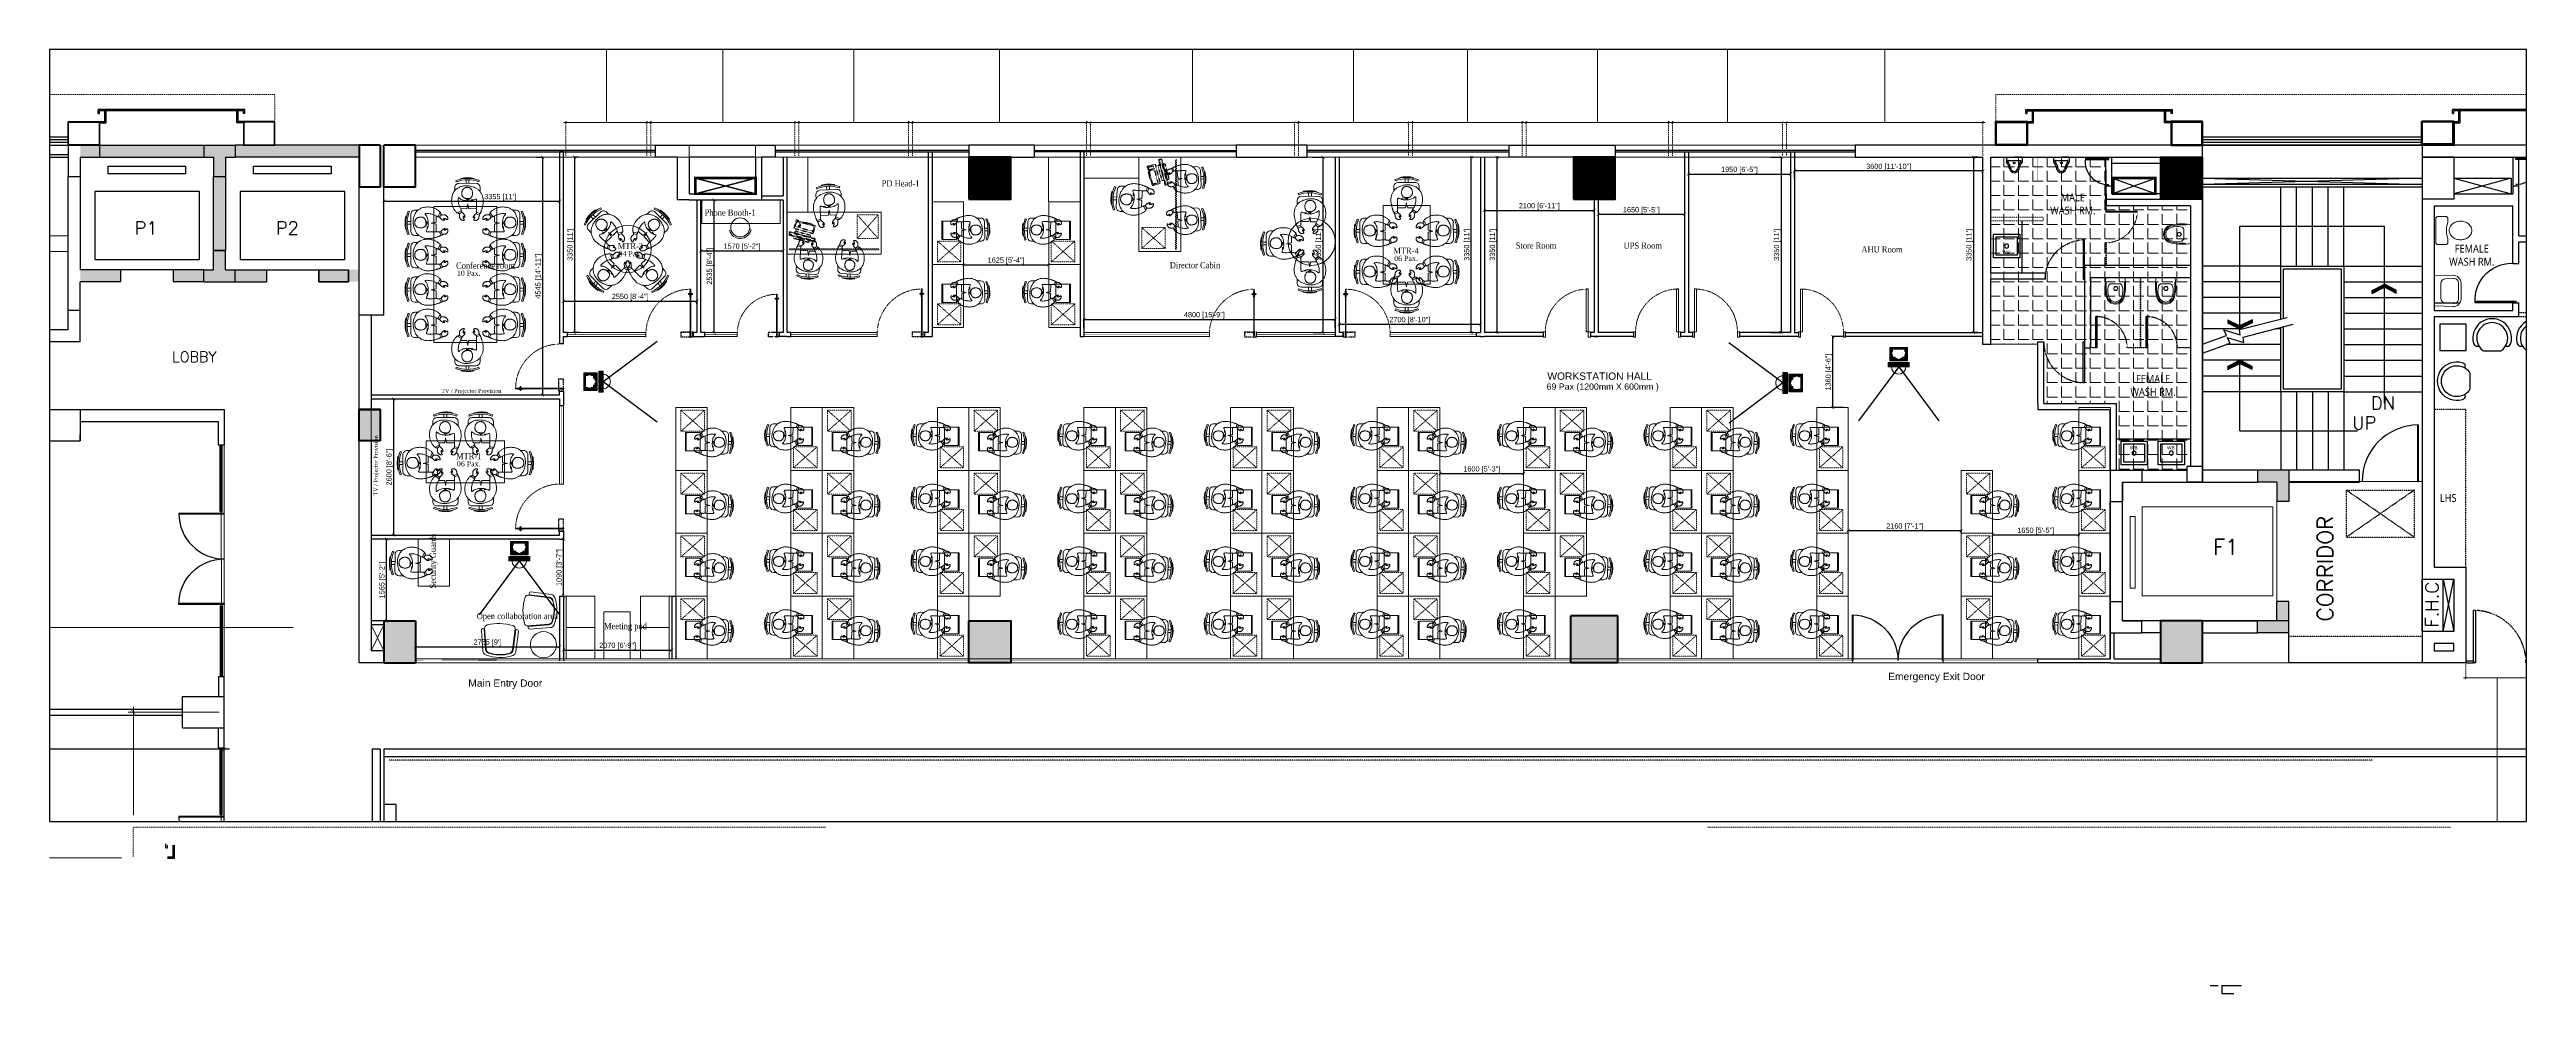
# Model space of a CAD drawing. Header units: millimetres. Extents: x 14520794 to 14796193, y 1415067 to 1454683.
# Drawn here: x 14613184 to 14660507, y 1434171 to 1452206 of the extents above; entities that cross this region are included whole.
import ezdxf
from ezdxf.enums import TextEntityAlignment as Align

# ---------------------------------------------------------------- set-up
doc = ezdxf.new("R2010")
doc.units = ezdxf.units.MM
doc.header["$LTSCALE"] = 0.01
doc.header["$MEASUREMENT"] = 0
doc.header["$PDMODE"] = 35
for name, pattern in [('2012-04-27_JAYPEE BCH_WD_First Floor_Plan$0$DASHED2', [0.375, 0.25, -0.125]), ('ACAD_ISO03W100', [30, 12, -18]), ('DASHED', [0.75, 0.5, -0.25]), ('DASHED2', [0.375, 0.25, -0.125]), ('HID', [3.45, 2.25, -1.2]), ('HIDDEN', [0.375, 0.25, -0.125]), ('HIDDEN2', [0.1875, 0.125, -0.0625]), ('XREF134$0$HIDDEN', [0.375, 0.25, -0.125])]:
    doc.linetypes.add(name, pattern=pattern)
doc.layers.get('0').update_dxf_attribs({"color": 6, "lineweight": 0})
doc.layers.get('Defpoints').update_dxf_attribs({"color": 2})
for name, color, linetype in [('12', 12, 'Continuous'), ('column', 13, 'Continuous'), ('DOOR1', 5, 'Continuous'), ('DOORS', 143, 'Continuous'), ('DRIVE', 172, 'Continuous'), ('ELE2', 4, 'Continuous'), ('EPSILON DOME CAMERA', 1, 'Continuous'), ('F-FUR', 6, 'Continuous'), ('FURNIT', 8, 'Continuous'), ('GLASS', 5, 'Continuous'), ('LIGHT', 2, 'Continuous'), ('PROJ', 30, 'HIDDEN'), ('RAIL', 2, 'Continuous'), ('Sanetry', 151, 'Continuous'), ('sanetrywashroom', 151, 'Continuous'), ('SHAFT', 2, 'Continuous'), ('STAIR', 2, 'Continuous'), ('TEMPLATE', 252, 'Continuous'), ('text main', 7, 'Continuous'), ('TEXT1', 5, 'Continuous'), ('TXT', 6, 'Continuous'), ('WIN', 5, 'Continuous')]:
    doc.layers.add(name, color=color, linetype=linetype)
for name, color, linetype, lineweight in [('8 core c.', 32, 'Continuous', 20), ('AR-1', 7, 'Continuous', 0), ('CHAIR', 32, 'Continuous', 13), ('CHAIRS', 30, 'Continuous', 13), ('COL', 5, 'Continuous', 40), ('DIM', 6, 'Continuous', 13), ('DOOR', 5, 'Continuous', 9), ('ELE-1', 7, 'Continuous', 20), ('ELEV', 7, 'Continuous', 18), ('FIX', 85, 'Continuous', 5), ('FIXTURE', 140, 'Continuous', 9), ('fur', 32, 'Continuous', 9), ('fur_h', 32, 'Continuous', 13), ('fur_n', 32, 'Continuous', 13), ('Glass door', 5, 'Continuous', 15), ('glass part', 5, 'Continuous', 0), ('HATCH', 8, 'Continuous', 15), ('HIDDEN', 30, 'HIDDEN', 5), ('IP Patch Cod-Jack', 42, 'Continuous', 13), ('men', 1, 'Continuous', 13), ('partition', 34, 'Continuous', 30), ('text', 7, 'Continuous', 13), ('text-1', 2, 'Continuous', 25), ('TXT2', 7, 'Continuous', 15), ('WALL', 7, 'Continuous', 30), ('XREF134$0$DoorWindow', 32, 'Continuous', 9)]:
    doc.layers.add(name, color=color, linetype=linetype, lineweight=lineweight)
doc.layers.add('AREA', color=7, linetype='HIDDEN', lineweight=18, plot=False)
doc.styles.add('250MM', font='romans.shx')
doc.styles.add('ARIEL', font='arial.ttf', dxfattribs={"height": 150})
doc.styles.add('Ground Cores$0$DLF Standard', font='arial.ttf')
doc.styles.add('SMALL', font='arial.ttf', dxfattribs={"height": 100})
doc.styles.add('TIMES', font='times.ttf', dxfattribs={"width": 0.9, "height": 250})
doc.dimstyles.new('AJI', dxfattribs={"dimtxt": 200, "dimasz": 75, "dimexe": 100, "dimexo": 25, "dimgap": 50, "dimtad": 1, "dimdec": 0, "dimrnd": 5, "dimzin": 0, "dimdsep": 46, "dimtxsty": 'SMALL', "dimblk": 'ARCHTICK', "dimcen": 0, "dimdle": 100, "dimclrd": 7, "dimclre": 7, "dimclrt": 256, "dimazin": 0, "dimtfac": 1, "dimtdec": 0, "dimtofl": 0, "dimtmove": 0, "dimatfit": 3, "dimldrblk": 'CLOSEDBLANK', "dimfxl": 100, "dimtolj": 1, "dimtzin": 0, "dimarcsym": 0})
pattern_1 = [(45, (131899.5557, 30416.3624), (-0.88388347648, 0.88388347648), [])]

msp = doc.modelspace()

# ---------------------------------------------------------------- texts
at = {"layer": 'text', "ltscale": 0.018361, "char_height": 150, "width": 4430.471, "attachment_point": 2, "rotation": 0, "style": 'TIMES'}
for s, insert in [('{\\fTrebuchet MS|b0|i0|c0|p34;MALE \\PWASH RM.}', (14651841.2, 1449455.2)), ('{\\fTrebuchet MS|b0|i0|c0|p34;FEMALE \\PWASH RM.}', (14659462.6, 1448476.6)), ('{\\fTrebuchet MS|b0|i0|c0|p34;FEMALE \\PWASH RM.}', (14653372.7, 1445989.6)), ('{\\fTrebuchet MS|b0|i0|c0|p34;LHS}', (14659012.2, 1443713.2))]:
    msp.add_mtext(s, dxfattribs=dict(at, insert=insert))
at = {"layer": 'text main', "linetype": 'ByBlock', "lineweight": 20, "ltscale": 0.018361, "char_height": 64.549, "width": 2870.921, "attachment_point": 1, "style": 'ARIEL'}
for insert in [(14650496.4, 1448362), (14652932.3, 1444631), (14653641.7, 1444631)]:
    msp.add_mtext('\\pxsm1,ql;{\\fSitka Text|b0|i0|c0|p0;WB}', dxfattribs=dict(at, insert=insert))
at = {"layer": 'text-1', "ltscale": 0.018361, "style": '250MM'}
msp.add_text('LOBBY', height=200, dxfattribs=at).set_placement((14615948.9, 1446335.3), align=Align.MIDDLE)
at = {"layer": 'TEXT1', "ltscale": 0.018361, "style": '250MM'}
for s, height, p in [('P1', 250, (14615030.6, 1448669.5)), ('P2', 250, (14617727.5, 1448669.5)), ('F1', 300, (14654764.2, 1442550.6))]:
    msp.add_text(s, height=height, dxfattribs=at).set_placement(p, align=Align.CENTER)
at = {"layer": 'TEXT1', "linetype": 'HIDDEN', "ltscale": 0.018361, "style": '250MM'}
for s, p in [('DN', (14657534, 1445325.5)), ('UP', (14657178.1, 1444948))]:
    msp.add_text(s, height=250, dxfattribs=at).set_placement(p)
at = {"layer": 'TEXT1', "ltscale": 0.018361, "style": '250MM'}
for s, height, p in [('CORRIDOR', 300, (14656811, 1442289.3)), ('F.H.C', 250, (14658826.1, 1441601.6))]:
    msp.add_text(s, height=height, rotation=90, dxfattribs=at).set_placement(p, align=Align.CENTER)
at = {"layer": 'TXT2', "color": 5, "style": 'TIMES', "width": 0.9}
for s, p in [('PD Head-1', (14629082.8, 1449590, 2.6)), ('Phone Booth-1', (14625699.6, 1449030.7, 0)), ('Conference room', (14620951, 1448018.6)), ('MTR-3', (14624038.9, 1448392.9)), ('Director Cabin', (14634586.5, 1448027.7)), ('MTR-4', (14638858.2, 1448303, -1.6)), ('Store Room', (14641197.1, 1448401.2)), ('UPS Room', (14643258.3, 1448400.3)), ('AHU Room', (14647801.4, 1448328.9)), ('MTR-1', (14620951, 1444379.4, -6.6)), ('Open collaboration area ', (14621346.1, 1441322.8)), ('Meeting pod', (14623776.4, 1441131.2))]:
    msp.add_text(s, height=118.8, dxfattribs=at).set_placement(p)
at = {"layer": 'TXT2', "color": 6, "style": 'TIMES', "width": 0.9}
for s, height, p in [('04 Pax.', 100, (14624054.7, 1448255.5)), ('06 Pax.', 100, (14638874, 1448165.6, -1.6)), ('10 Pax.', 100, (14620966.8, 1447881.2)), ('TV / Projector Provision', 77, (14620668.7, 1445645.6, 5.5)), ('06 Pax.', 100, (14620966.8, 1444242, -6.6))]:
    msp.add_text(s, height=height, dxfattribs=at).set_placement(p)
msp.add_text('TV / Projector Provision', height=77, rotation=90, dxfattribs=at).set_placement((14619455.9, 1443686.4, 5.5))
at = {"layer": 'TXT2', "color": 5, "style": 'TIMES', "width": 0.9}
msp.add_text('Security Guards', height=118.8, rotation=90, dxfattribs=at).set_placement((14620567.4, 1441908.3, 16.9))
at = {"layer": 'TXT2', "color": 6, "insert": (14643929.9, 1445826.2), "char_height": 120, "width": 2604.988, "attachment_point": 3, "style": 'Ground Cores$0$DLF Standard'}
msp.add_mtext('69 Pax (1200mm X 600mm )', dxfattribs=at)
at = {"layer": 'TXT2', "color": 5, "char_height": 140, "width": 3646.389, "attachment_point": 1, "style": 'Ground Cores$0$DLF Standard'}
for s, insert in [('WORKSTATION HALL ', (14641801, 1446036.2)), ('Main Entry Door ', (14621185, 1440171.6)), ('Emergency Exit Door ', (14648312, 1440298.3))]:
    msp.add_mtext(s, dxfattribs=dict(at, insert=insert))

# ---------------------------------------------------------------- blocks, each defined once
blk = doc.blocks.new('DOORR')
for p, q in [((0, 0.458), (-0.917, 0.458)), ((0, 0.444), (-0.917, 0.444)), ((0, 0.444), (0, 0.458))]:
    blk.add_line(p, q)
blk.add_arc((0, 0.458), 0.917, 180, 270)
blk = doc.blocks.new('Wb-61x51')
for p, q in [((-149, 510), (149, 510)), ((-299, 354), (-286, 19)), ((-266, 0), (266, 0)), ((-239, 366), (-233, 216)), ((-144, 465), (144, 465)), ((-139, 125), (139, 125)), ((233, 216), (239, 366)), ((286, 19), (299, 354))]:
    blk.add_line(p, q)
for centre, radius, start, end in [((-149, 360), 150, 90, 182.2457), ((149, 360), 150, 357.7543, 90), ((-266, 20), 20, 182.2457, 270), ((-144, 370), 95, 90, 182.2457), ((-139, 220), 95, 182.2457, 270), ((139, 220), 95, 270, 357.7543), ((144, 370), 95, 357.7543, 90), ((266, 20), 20, 270, 357.7543)]:
    blk.add_arc(centre, radius, start, end)
blk = doc.blocks.new('Wc2')
for p, q in [((57, 271), (31, 245)), ((31, 245), (31, -237)), ((235, 271), (57, 271)), ((260, 245), (235, 271)), ((235, 67), (260, 156)), ((235, -60), (235, 67)), ((235, 67), (235, -60)), ((260, 156), (260, 245)), ((31, -237), (57, -263)), ((57, -263), (235, -263)), ((260, -148), (235, -60)), ((235, -263), (260, -237)), ((260, -237), (260, -148))]:
    blk.add_line(p, q)
blk.add_lwpolyline([(717, 4, 0.117036), (701, 70, 0.104338), (654, 130, 0.09029), (579, 172, 0.09898), (501, 182, 0.08237), (417, 168, 0.09029), (349, 130, 0.104338), (301, 70, 0.117036), (285, 4, 0.117036), (301, -62, 0.104338), (349, -122, 0.09029), (417, -160, 0.08237), (501, -174, 0.08237), (586, -160, 0.09029), (654, -122, 0.104338), (701, -62, 0.117036)], format="xyb", close=True)
blk = doc.blocks.new('sd')
at = {"layer": 'DOORS'}
for p, q in [((1926962, 1625945), (1926962, 1626845)), ((1926992, 1626845), (1926962, 1626845)), ((1926992, 1626845), (1926992, 1625945)), ((1926992, 1625945), (1926962, 1625945))]:
    blk.add_line(p, q, dxfattribs=at)
at = {"layer": 'DOORS', "linetype": '2012-04-27_JAYPEE BCH_WD_First Floor_Plan$0$DASHED2', "ltscale": 20}
blk.add_arc((1926961, 1625945), 901, 0.0238, 88.034, dxfattribs=at)
blk = doc.blocks.new('sdfaff')
at = {"layer": 'Sanetry'}
for p, q in [((1218899, -2106786), (1218399, -2106786)), ((1218399, -2106786), (1218399, -2107236)), ((1218899, -2107236), (1218899, -2106786)), ((1218399, -2107236), (1218899, -2107236)), ((1218849, -2106836), (1218449, -2106836)), ((1218449, -2106836), (1218449, -2107186)), ((1218449, -2107186), (1218849, -2107186)), ((1218849, -2107186), (1218849, -2106836))]:
    blk.add_line(p, q, dxfattribs=at)
blk.add_circle((1218649, -2107011), 38.1, dxfattribs=at)
blk = doc.blocks.new('A$C7C314EA1')
for p, q in [((170, 400), (170, 20)), ((300, 210), (300, 292)), ((300, 210), (300, 128))]:
    blk.add_line(p, q)
for points in [[(280, 413, 0.02753), (170, 400, 0.02753)], [(170, 20, 0.02753), (280, 7, 0.02753)], [(300, 210), (300, 290, 0.704392)], [(300, 210), (300, 130, -0.704392)], [(570, 386, 0.054905), (350, 415, 0.054905)], [(565, 366, 0.054905), (350, 395, 0.054905)], [(565, 54, -0.054905), (350, 25, -0.054905)], [(570, 34, -0.054905), (350, 5, -0.054905)]]:
    blk.add_lwpolyline(points, format="xyb")
for radius in [42.4, 35.5]:
    blk.add_circle((394, 216), radius)
for centre, radius, start, end in [((280, 413), 20, 184.5905, 273.8823), ((280, 7), 20, 86.1177, 175.4095), ((350, -585), 1000, 90, 94.0204), ((350, 1005), 1000, 265.9796, 270), ((350, -585), 980, 90, 94.0204), ((350, 1005), 980, 265.9796, 270), ((360, 292), 60, 105.9249, 180), ((360, 128), 60, 180, 254.0751), ((439, 15), 348, 69.701, 105.9249), ((439, 405), 348, 254.0751, 290.299), ((530, 210), 135, 0, 77.2425), ((530, 210), 135, 282.7575, 0), ((530, 210), 160, 60, 77.2425), ((530, 210), 160, 282.7575, 300), ((530, 210), 180, 60, 77.2425), ((530, 210), 180, 282.7575, 300), ((530, 210), 160, 0, 60), ((530, 210), 160, 300, 0), ((530, 210), 180, 0, 60), ((530, 210), 180, 300, 0)]:
    blk.add_arc(centre, radius, start, end)
blk = doc.blocks.new('rFWAE')
for p, q in [((-2287341, -10043749), (-2287191, -10043749)), ((-2287341, -10043749), (-2287341, -10043837)), ((-2287306, -10043812), (-2287075, -10043812)), ((-2287041, -10043749), (-2287191, -10043749)), ((-2287041, -10043749), (-2287041, -10043837))]:
    blk.add_line(p, q)
blk.add_circle((-2287191, -10043860), 17)
for centre, radius, start, end in [((-2287692, -10044081), 428, 13.0143, 34.7731), ((-2287306, -10043821), 9.09, 90, 221.8242), ((-2287708, -10044083), 471, 13.0665, 32.9615), ((-2286673, -10044083), 471, 147.0385, 166.9335), ((-2286689, -10044081), 428, 145.2269, 166.9857), ((-2287075, -10043821), 9.09, 318.1758, 90), ((-2287191, -10043962), 87.5, 195.0681, 270.0943), ((-2287191, -10043962), 60.2, 195.0681, 270.0943), ((-2287190, -10043962), 60.2, 269.9057, 344.9319), ((-2287190, -10043962), 87.5, 269.9057, 344.9319)]:
    blk.add_arc(centre, radius, start, end)
blk = doc.blocks.new('A$C50E76ADC')
at = {"linetype": 'Continuous'}
for p, q in [((68, 83), (98, 83)), ((565, 83), (596, 83)), ((190, 0), (474, 0))]:
    blk.add_line(p, q, dxfattribs=at)
for centre, radius, start, end in [((332, 226), 343, 344.1544, 195.8456), ((332, 226), 274, 307.5173, 232.4827), ((68, 151), 68.5, 195.8456, 270), ((190, 41), 41.1, 232.4827, 270), ((474, 41), 41.1, 270, 307.5173), ((596, 151), 68.5, 270, 344.1544)]:
    blk.add_arc(centre, radius, start, end, dxfattribs=at)
blk = doc.blocks.new('*E436')
at = {"layer": 'DOOR1'}
for p, q in [((15.94, 1.78), (0, 1.78)), ((15.94, 1.54), (0, 1.54)), ((15.94, 1.54), (15.94, 1.78))]:
    blk.add_line(p, q, dxfattribs=at)
blk.add_arc((15.94, 1.78), 15.94, 180, 186.41313, dxfattribs=at)
blk = doc.blocks.new('_ARCHTICK')
at = {"color": 0, "linetype": 'ByBlock', "const_width": 0.15}
blk.add_lwpolyline([(-0.5, -0.5), (0.5, 0.5)], dxfattribs=at)
blk = doc.blocks.new('*E437')
at = {"layer": 'FURNIT', "linetype": 'Continuous'}
blk.add_line((1.57, 1.47), (2.16, 1.47), dxfattribs=at)
for centre, radius, start, end in [((6.79, 4.31), 6.79, 119.13045, 195.84563), ((1.57, 2.83), 1.36, 195.84563, 270), ((6.79, 4.31), 5.44, 127.48109, 232.48273), ((3.98, 0.65), 0.815, 232.48273, 232.72358)]:
    blk.add_arc(centre, radius, start, end, dxfattribs=at)
blk = doc.blocks.new('A$C78666EA5')
at = {"linetype": 'ACAD_ISO03W100', "ltscale": 50}
for p, q in [((0, 49), (39, 49)), ((7, 41), (0, 49)), ((0, -49), (0, 49)), ((7, 41), (39, 41)), ((7, -41), (7, 41)), ((39, 49), (39, -68)), ((44, 49), (39, 49)), ((54, 49), (58, 49)), ((58, 49), (58, -68)), ((58, 49), (233, 49)), ((58, 41), (226, 41)), ((226, 41), (233, 49)), ((226, 41), (226, -41)), ((233, 49), (233, -49)), ((0, -49), (7, -41)), ((39, -49), (0, -49)), ((39, -41), (7, -41)), ((39, -68), (44, -68)), ((58, -68), (54, -68)), ((226, -41), (58, -41)), ((233, -49), (58, -49)), ((226, -41), (233, -49))]:
    blk.add_line(p, q, dxfattribs=at)
at = {"ltscale": 2}
for p, q in [((44, 58), (54, 58)), ((44, -866), (44, 58)), ((54, 58), (54, -866)), ((39, -713), (39, -829)), ((44, -713), (39, -713)), ((39, -829), (44, -829)), ((54, -866), (44, -866)), ((54, -713), (58, -713)), ((58, -829), (54, -829)), ((58, -713), (58, -829))]:
    blk.add_line(p, q, dxfattribs=at)
at = {"linetype": 'HIDDEN'}
blk.add_line((900, 0), (900, 49), dxfattribs=at)
for centre in [(21, -773), (76, -773)]:
    blk.add_circle(centre, 12)
at = {"linetype": 'ACAD_ISO03W100', "ltscale": 50, "extrusion": (0, 0, -1)}
for start_param, end_param in [(4.80851, 6.187064), (1.666918, 3.045471)]:
    blk.add_ellipse((49, 0), major_axis=(-8.91, 8.91), ratio=1, start_param=start_param, end_param=end_param, dxfattribs=at)
at = {"ltscale": 2, "extrusion": (0, 0, -1)}
blk.add_ellipse((49, 0), major_axis=(-612, 612), ratio=1, start_param=3.926991, end_param=3.932609, dxfattribs=at)
at = {"layer": 'HIDDEN', "linetype": 'DASHED2', "extrusion": (0, 0, -1)}
blk.add_ellipse((38, -4), major_axis=(-619, 605), ratio=0.991948, start_param=2.359023, end_param=3.924163, dxfattribs=at)
blk = doc.blocks.new('*U626')
at = {"layer": 'XREF134$0$DoorWindow'}
for p, q in [((0, -100), (0, 0)), ((900, -100), (900, 0))]:
    blk.add_line(p, q, dxfattribs=at)
blk.add_lwpolyline([(40, 0), (40, 820), (80, 820), (80, 0)], close=True, dxfattribs=at)
for points in [[(0, -100), (40, -100), (40, 0), (0, 0)], [(900, -100), (860, -100), (860, 0), (900, 0)]]:
    blk.add_lwpolyline(points, dxfattribs=at)
at = {"layer": 'XREF134$0$DoorWindow', "linetype": 'XREF134$0$HIDDEN'}
blk.add_arc((40, 0), 820, 360, 90, dxfattribs=at)
blk = doc.blocks.new('*U627')
at = {"layer": 'XREF134$0$DoorWindow'}
for p, q in [((0, -100), (0, 0)), ((900, -100), (900, 0))]:
    blk.add_line(p, q, dxfattribs=at)
blk.add_lwpolyline([(40, 0), (40, 820), (80, 820), (80, 0)], close=True, dxfattribs=at)
for points in [[(0, -100), (40, -100), (40, 0), (0, 0)], [(900, -100), (860, -100), (860, 0), (900, 0)]]:
    blk.add_lwpolyline(points, dxfattribs=at)
at = {"layer": 'XREF134$0$DoorWindow', "linetype": 'XREF134$0$HIDDEN'}
blk.add_arc((40, 0), 820, 360, 90, dxfattribs=at)
blk = doc.blocks.new('*U628')
at = {"layer": 'XREF134$0$DoorWindow'}
for p, q in [((0, -100), (0, 0)), ((900, -100), (900, 0))]:
    blk.add_line(p, q, dxfattribs=at)
blk.add_lwpolyline([(40, 0), (40, 820), (80, 820), (80, 0)], close=True, dxfattribs=at)
for points in [[(0, -100), (40, -100), (40, 0), (0, 0)], [(900, -100), (860, -100), (860, 0), (900, 0)]]:
    blk.add_lwpolyline(points, dxfattribs=at)
at = {"layer": 'XREF134$0$DoorWindow', "linetype": 'XREF134$0$HIDDEN'}
blk.add_arc((40, 0), 820, 360, 90, dxfattribs=at)
blk = doc.blocks.new('*U629')
at = {"layer": 'XREF134$0$DoorWindow'}
for p, q in [((0, -100), (0, 0)), ((900, -100), (900, 0))]:
    blk.add_line(p, q, dxfattribs=at)
blk.add_lwpolyline([(40, 0), (40, 820), (80, 820), (80, 0)], close=True, dxfattribs=at)
for points in [[(0, -100), (40, -100), (40, 0), (0, 0)], [(900, -100), (860, -100), (860, 0), (900, 0)]]:
    blk.add_lwpolyline(points, dxfattribs=at)
at = {"layer": 'XREF134$0$DoorWindow', "linetype": 'XREF134$0$HIDDEN'}
blk.add_arc((40, 0), 820, 360, 90, dxfattribs=at)
blk = doc.blocks.new('d vh')
at = {"layer": 'CHAIR'}
for p, q in [((403192, -130723), (403258, -130664)), ((403092, -130838), (403120, -130827)), ((403130, -130954), (403145, -130949)), ((403430, -131125), (403185, -130853)), ((403230, -131018), (403287, -130966)), ((403271, -131063), (403328, -131012)), ((403325, -131168), (403332, -131154)), ((403437, -131217), (403450, -131190)), ((403610, -131087), (403560, -131132))]:
    blk.add_line(p, q, dxfattribs=at)
for centre, radius, start, end in [((403738, -130597), 690, 200.437, 244.0784), ((403738, -130597), 660, 200.4628, 244.0784), ((403738, -130597), 705, 210.4111, 234.1011), ((403253, -130792), 91.7, 131.9791, 221.9791), ((403498, -131064), 91.7, 221.9791, 311.9791)]:
    blk.add_arc(centre, radius, start, end, dxfattribs=at)
at = {"layer": 'men', "linetype": 'ByBlock'}
for p, q in [((403255, -130679), (403258, -130665)), ((403258, -130665), (403261, -130651)), ((403261, -130651), (403265, -130637)), ((403265, -130637), (403269, -130622)), ((403269, -130622), (403274, -130607)), ((403274, -130607), (403280, -130592)), ((403280, -130592), (403287, -130577)), ((403287, -130577), (403295, -130562)), ((403295, -130562), (403303, -130547)), ((403303, -130547), (403314, -130533)), ((403314, -130533), (403325, -130518)), ((403325, -130518), (403338, -130504)), ((403338, -130504), (403351, -130491)), ((403351, -130491), (403366, -130478)), ((403366, -130478), (403380, -130465)), ((403380, -130465), (403396, -130453)), ((403396, -130453), (403411, -130442)), ((403411, -130442), (403427, -130431)), ((403427, -130431), (403443, -130422)), ((403441, -130609), (403437, -130617)), ((403437, -130617), (403439, -130624)), ((403439, -130624), (403445, -130629)), ((403449, -130598), (403441, -130609)), ((403443, -130422), (403458, -130413)), ((403445, -130629), (403454, -130634)), ((403462, -130584), (403449, -130598)), ((403454, -130634), (403466, -130639)), ((403458, -130413), (403473, -130405)), ((403478, -130569), (403462, -130584)), ((403466, -130639), (403482, -130645)), ((403473, -130405), (403487, -130397)), ((403496, -130553), (403478, -130569)), ((403482, -130645), (403499, -130654)), ((403487, -130397), (403501, -130391)), ((403515, -130536), (403496, -130553)), ((403499, -130654), (403517, -130665)), ((403501, -130391), (403513, -130385)), ((403513, -130385), (403525, -130379)), ((403533, -130521), (403515, -130536)), ((403517, -130665), (403537, -130680)), ((403525, -130379), (403536, -130374)), ((403551, -130506), (403533, -130521)), ((403536, -130374), (403545, -130370)), ((403545, -130370), (403553, -130366)), ((403566, -130494), (403551, -130506)), ((403553, -130366), (403561, -130362)), ((403561, -130362), (403568, -130359)), ((403578, -130483), (403566, -130494)), ((403568, -130359), (403574, -130357)), ((403574, -130357), (403581, -130354)), ((403586, -130475), (403578, -130483)), ((403581, -130354), (403588, -130352)), ((403593, -130470), (403586, -130475)), ((403588, -130352), (403595, -130350)), ((403597, -130465), (403593, -130470)), ((403595, -130350), (403603, -130348)), ((403600, -130462), (403597, -130465)), ((403602, -130460), (403600, -130462)), ((403603, -130458), (403602, -130460)), ((403603, -130348), (403611, -130346)), ((403604, -130456), (403603, -130458)), ((403606, -130454), (403604, -130456)), ((403608, -130452), (403606, -130454)), ((403610, -130450), (403608, -130452)), ((403612, -130448), (403610, -130450)), ((403611, -130346), (403620, -130344)), ((403615, -130446), (403612, -130448)), ((403642, -130422), (403613, -130345)), ((403617, -130444), (403615, -130446)), ((403620, -130442), (403617, -130444)), ((403620, -130344), (403629, -130342)), ((403622, -130440), (403620, -130442)), ((403625, -130438), (403622, -130440)), ((403627, -130436), (403625, -130438)), ((403628, -130435), (403627, -130436)), ((403630, -130433), (403628, -130435)), ((403629, -130342), (403638, -130339)), ((403632, -130431), (403630, -130433)), ((403634, -130429), (403632, -130431)), ((403636, -130427), (403634, -130429)), ((403638, -130425), (403636, -130427)), ((403638, -130339), (403646, -130337)), ((403641, -130423), (403638, -130425)), ((403644, -130420), (403641, -130423)), ((403647, -130418), (403644, -130420)), ((403646, -130337), (403654, -130334)), ((403673, -130409), (403646, -130337)), ((403650, -130415), (403647, -130418)), ((403654, -130413), (403650, -130415)), ((403654, -130334), (403661, -130331)), ((403659, -130411), (403654, -130413)), ((403663, -130410), (403659, -130411)), ((403661, -130331), (403668, -130328)), ((403669, -130409), (403663, -130410)), ((403668, -130328), (403674, -130325)), ((403674, -130409), (403669, -130409)), ((403674, -130325), (403679, -130321)), ((403681, -130410), (403674, -130409)), ((403679, -130321), (403684, -130317)), ((403687, -130411), (403681, -130410)), ((403684, -130317), (403689, -130314)), ((403694, -130412), (403687, -130411)), ((403689, -130314), (403694, -130310)), ((403694, -130310), (403700, -130307)), ((403701, -130413), (403694, -130412)), ((403700, -130307), (403706, -130304)), ((403708, -130414), (403701, -130413)), ((403706, -130304), (403713, -130302)), ((403716, -130415), (403708, -130414)), ((403713, -130302), (403721, -130300)), ((403723, -130416), (403716, -130415)), ((403721, -130300), (403729, -130298)), ((403731, -130416), (403723, -130416)), ((403729, -130298), (403737, -130298)), ((403738, -130416), (403731, -130416)), ((403737, -130298), (403745, -130298)), ((403745, -130415), (403738, -130416)), ((403745, -130298), (403754, -130299)), ((403746, -130381), (403745, -130383)), ((403745, -130383), (403745, -130385)), ((403745, -130385), (403746, -130386)), ((403752, -130414), (403745, -130415)), ((403747, -130379), (403746, -130381)), ((403746, -130386), (403748, -130388)), ((403749, -130377), (403747, -130379)), ((403748, -130388), (403751, -130389)), ((403752, -130375), (403749, -130377)), ((403751, -130389), (403754, -130390)), ((403756, -130373), (403752, -130375)), ((403758, -130413), (403752, -130414)), ((403754, -130299), (403762, -130300)), ((403754, -130390), (403758, -130391)), ((403760, -130372), (403756, -130373)), ((403758, -130391), (403762, -130391)), ((403763, -130411), (403758, -130413)), ((403765, -130371), (403760, -130372)), ((403762, -130300), (403769, -130303)), ((403762, -130391), (403766, -130392)), ((403768, -130409), (403763, -130411)), ((403770, -130370), (403765, -130371)), ((403766, -130392), (403769, -130393)), ((403772, -130408), (403768, -130409)), ((403769, -130303), (403776, -130306)), ((403769, -130393), (403772, -130394)), ((403775, -130369), (403770, -130370)), ((403772, -130394), (403775, -130395)), ((403775, -130406), (403772, -130408)), ((403781, -130369), (403775, -130369)), ((403775, -130395), (403777, -130397)), ((403777, -130404), (403775, -130406)), ((403776, -130306), (403783, -130311)), ((403777, -130397), (403778, -130398)), ((403778, -130402), (403777, -130404)), ((403778, -130398), (403779, -130400)), ((403779, -130400), (403778, -130402)), ((403786, -130369), (403781, -130369)), ((403783, -130311), (403789, -130316)), ((403791, -130368), (403786, -130369)), ((403789, -130316), (403794, -130321)), ((403796, -130367), (403791, -130368)), ((403794, -130321), (403798, -130327)), ((403800, -130366), (403796, -130367)), ((403798, -130327), (403802, -130332)), ((403803, -130365), (403800, -130366)), ((403802, -130332), (403805, -130338)), ((403806, -130363), (403803, -130365)), ((403805, -130338), (403807, -130343)), ((403808, -130361), (403806, -130363)), ((403807, -130343), (403809, -130348)), ((403809, -130358), (403808, -130361)), ((403809, -130348), (403810, -130352)), ((403810, -130355), (403809, -130358)), ((403810, -130352), (403810, -130355)), ((403843, -130677), (403846, -130673)), ((403846, -130673), (403849, -130669)), ((403849, -130669), (403851, -130666)), ((403851, -130666), (403852, -130662)), ((403852, -130662), (403853, -130657)), ((403852, -130662), (403919, -130677)), ((403853, -130657), (403854, -130651)), ((403854, -130618), (403855, -130609)), ((403854, -130627), (403854, -130618)), ((403854, -130636), (403854, -130627)), ((403854, -130644), (403854, -130636)), ((403854, -130651), (403854, -130644)), ((403855, -130600), (403857, -130591)), ((403855, -130609), (403855, -130600)), ((403857, -130591), (403859, -130584)), ((403859, -130584), (403861, -130576)), ((403861, -130576), (403864, -130570)), ((403864, -130570), (403868, -130564)), ((403868, -130564), (403871, -130559)), ((403871, -130559), (403875, -130554)), ((403875, -130554), (403879, -130549)), ((403879, -130549), (403883, -130545)), ((403883, -130545), (403886, -130542)), ((403886, -130542), (403890, -130539)), ((403890, -130539), (403893, -130537)), ((403892, -130564), (403891, -130569)), ((403891, -130569), (403891, -130573)), ((403891, -130573), (403892, -130576)), ((403894, -130559), (403892, -130564)), ((403892, -130576), (403894, -130577)), ((403893, -130537), (403895, -130535)), ((403895, -130553), (403894, -130559)), ((403894, -130577), (403898, -130577)), ((403895, -130535), (403897, -130534)), ((403897, -130548), (403895, -130553)), ((403897, -130534), (403899, -130535)), ((403898, -130543), (403897, -130548)), ((403899, -130539), (403898, -130543)), ((403898, -130577), (403902, -130575)), ((403899, -130535), (403899, -130536)), ((403899, -130536), (403899, -130539)), ((403902, -130575), (403907, -130572)), ((403907, -130572), (403912, -130568)), ((403912, -130568), (403918, -130563)), ((403918, -130563), (403923, -130558)), ((403921, -130672), (403919, -130677)), ((403925, -130667), (403921, -130672)), ((403923, -130558), (403927, -130552)), ((403929, -130663), (403925, -130667)), ((403927, -130552), (403931, -130545)), ((403935, -130658), (403929, -130663)), ((403931, -130545), (403933, -130539)), ((403933, -130539), (403936, -130532)), ((403941, -130653), (403935, -130658)), ((403936, -130532), (403938, -130526)), ((403938, -130526), (403940, -130520)), ((403940, -130520), (403942, -130515)), ((403947, -130648), (403941, -130653)), ((403942, -130515), (403944, -130511)), ((403944, -130511), (403946, -130507)), ((403946, -130507), (403949, -130505)), ((403953, -130643), (403947, -130648)), ((403949, -130505), (403952, -130504)), ((403952, -130504), (403956, -130505)), ((403959, -130637), (403953, -130643)), ((403956, -130505), (403959, -130506)), ((403959, -130506), (403963, -130509)), ((403965, -130632), (403959, -130637)), ((403963, -130509), (403967, -130513)), ((403970, -130626), (403965, -130632)), ((403967, -130513), (403970, -130517)), ((403970, -130517), (403974, -130523)), ((403974, -130619), (403970, -130626)), ((403974, -130523), (403977, -130529)), ((403978, -130613), (403974, -130619)), ((403977, -130529), (403980, -130536)), ((403981, -130606), (403978, -130613)), ((403980, -130536), (403982, -130544)), ((403983, -130599), (403981, -130606)), ((403982, -130544), (403984, -130551)), ((403985, -130592), (403983, -130599)), ((403984, -130551), (403985, -130560)), ((403985, -130560), (403986, -130568)), ((403986, -130584), (403985, -130592)), ((403986, -130568), (403986, -130576)), ((403986, -130576), (403986, -130584)), ((403252, -130708), (403253, -130694)), ((403252, -130722), (403252, -130708)), ((403253, -130737), (403252, -130722)), ((403253, -130694), (403255, -130679)), ((403255, -130753), (403253, -130737)), ((403258, -130769), (403255, -130753)), ((403262, -130786), (403258, -130769)), ((403268, -130804), (403262, -130786)), ((403274, -130823), (403268, -130804)), ((403282, -130841), (403274, -130823)), ((403290, -130860), (403282, -130841)), ((403299, -130879), (403290, -130860)), ((403309, -130897), (403299, -130879)), ((403319, -130915), (403309, -130897)), ((403330, -130931), (403319, -130915)), ((403342, -130948), (403330, -130931)), ((403354, -130963), (403342, -130948)), ((403367, -130977), (403354, -130963)), ((403380, -130991), (403367, -130977)), ((403394, -131004), (403380, -130991)), ((403409, -131016), (403394, -131004)), ((403424, -131028), (403409, -131016)), ((403440, -131038), (403424, -131028)), ((403457, -131048), (403440, -131038)), ((403475, -131057), (403457, -131048)), ((403493, -131065), (403475, -131057)), ((403511, -131072), (403493, -131065)), ((403530, -131077), (403511, -131072)), ((403549, -131082), (403530, -131077)), ((403537, -130680), (403557, -130699)), ((403568, -131085), (403549, -131082)), ((403557, -130699), (403577, -130720)), ((403588, -131087), (403568, -131085)), ((403577, -130720), (403596, -130742)), ((403583, -130742), (403590, -130735)), ((403584, -130748), (403594, -130740)), ((403607, -131087), (403588, -131087)), ((403596, -130742), (403613, -130766)), ((403627, -131086), (403607, -131087)), ((403613, -130766), (403629, -130790)), ((403646, -131084), (403627, -131086)), ((403629, -130790), (403642, -130813)), ((403642, -130813), (403652, -130836)), ((403666, -131080), (403646, -131084)), ((403652, -130836), (403658, -130856)), ((403658, -130856), (403662, -130874)), ((403662, -130874), (403663, -130890)), ((403663, -130890), (403664, -130904)), ((403664, -130904), (403664, -130914)), ((403664, -130914), (403665, -130921)), ((403665, -130921), (403668, -130925)), ((403685, -131075), (403666, -131080)), ((403668, -130925), (403673, -130925)), ((403673, -130925), (403681, -130921)), ((403681, -130921), (403691, -130913)), ((403704, -131068), (403685, -131075)), ((403691, -130913), (403704, -130903)), ((403704, -130903), (403718, -130890)), ((403723, -131060), (403704, -131068)), ((403718, -130890), (403732, -130875)), ((403741, -131050), (403723, -131060)), ((403732, -130875), (403747, -130859)), ((403759, -131039), (403741, -131050)), ((403747, -130859), (403761, -130841)), ((403776, -131027), (403759, -131039)), ((403761, -130841), (403774, -130823)), ((403774, -130823), (403786, -130804)), ((403793, -131014), (403776, -131027)), ((403786, -130804), (403796, -130786)), ((403809, -131001), (403793, -131014)), ((403796, -130786), (403804, -130768)), ((403804, -130768), (403812, -130751)), ((403824, -130987), (403809, -131001)), ((403812, -130751), (403818, -130735)), ((403818, -130735), (403824, -130720)), ((403824, -130720), (403828, -130707)), ((403838, -130973), (403824, -130987)), ((403828, -130707), (403833, -130697)), ((403833, -130697), (403836, -130688)), ((403935, -130725), (403835, -130691)), ((403836, -130688), (403840, -130682)), ((403851, -130959), (403838, -130973)), ((403840, -130682), (403843, -130677)), ((403862, -130945), (403851, -130959)), ((403872, -130932), (403862, -130945)), ((403882, -130918), (403872, -130932)), ((403890, -130904), (403882, -130918)), ((403897, -130891), (403890, -130904)), ((403904, -130876), (403897, -130891)), ((403910, -130862), (403904, -130876)), ((403916, -130847), (403910, -130862)), ((403921, -130832), (403916, -130847)), ((403919, -130677), (403919, -130682)), ((403919, -130682), (403920, -130687)), ((403920, -130687), (403923, -130693)), ((403925, -130817), (403921, -130832)), ((403923, -130693), (403926, -130699)), ((403929, -130801), (403925, -130817)), ((403926, -130699), (403929, -130706)), ((403929, -130706), (403932, -130714)), ((403932, -130786), (403929, -130801)), ((403932, -130714), (403934, -130723)), ((403935, -130772), (403932, -130786)), ((403934, -130723), (403936, -130733)), ((403936, -130758), (403935, -130772)), ((403936, -130733), (403937, -130745)), ((403937, -130745), (403936, -130758))]:
    blk.add_line(p, q, dxfattribs=at)
at = {"layer": 'men'}
for p, q in [((403586, -130476), (403699, -130602)), ((403727, -130633), (403818, -130734))]:
    blk.add_line(p, q, dxfattribs=at)
at = {"layer": 'men', "linetype": 'ByBlock'}
for points in [[(403521, -130694), (403486, -130655)], [(403633, -130690), (403652, -130666), (403668, -130645), (403682, -130626), (403694, -130609), (403699, -130602)], [(403633, -130690), (403658, -130674), (403681, -130660), (403701, -130648), (403727, -130633)], [(403512, -130727), (403517, -130731), (403522, -130735), (403528, -130740), (403533, -130745), (403539, -130751), (403544, -130756), (403549, -130762), (403554, -130768), (403559, -130774), (403564, -130780), (403568, -130785), (403572, -130791), (403575, -130796), (403578, -130801), (403581, -130806), (403583, -130810), (403585, -130814), (403586, -130818), (403588, -130821), (403589, -130824), (403589, -130828), (403590, -130832), (403591, -130836), (403591, -130840), (403592, -130846), (403592, -130852), (403592, -130858), (403592, -130865), (403592, -130872), (403591, -130879), (403589, -130886), (403587, -130894), (403584, -130901), (403580, -130908), (403575, -130914), (403570, -130921), (403564, -130927), (403557, -130933), (403550, -130939), (403543, -130945), (403535, -130951), (403527, -130956), (403518, -130960), (403509, -130965), (403500, -130968), (403490, -130971), (403481, -130973), (403471, -130974), (403461, -130975), (403451, -130974), (403442, -130972), (403432, -130970), (403423, -130967), (403414, -130963), (403406, -130959), (403398, -130954), (403390, -130949), (403383, -130943), (403377, -130937), (403372, -130931), (403367, -130924), (403362, -130917), (403358, -130910), (403354, -130903), (403351, -130895), (403349, -130888), (403347, -130880), (403345, -130872), (403345, -130863), (403345, -130855), (403346, -130846), (403348, -130836), (403351, -130827), (403355, -130817), (403360, -130807), (403366, -130797), (403373, -130787), (403381, -130777), (403389, -130768), (403398, -130760), (403408, -130752), (403418, -130745), (403429, -130738), (403440, -130733), (403451, -130729), (403463, -130726), (403474, -130724), (403485, -130723), (403495, -130723), (403505, -130725), (403515, -130727), (403524, -130730), (403532, -130733), (403540, -130736), (403547, -130739), (403553, -130741), (403559, -130742), (403563, -130743), (403567, -130743), (403570, -130742), (403573, -130742), (403575, -130741), (403577, -130741), (403579, -130741), (403581, -130741), (403582, -130741), (403583, -130742), (403584, -130744), (403584, -130745), (403584, -130748), (403584, -130750), (403583, -130753), (403582, -130757), (403580, -130761), (403579, -130767), (403579, -130775), (403579, -130785), (403581, -130797), (403585, -130813), (403591, -130833)]]:
    blk.add_lwpolyline(points, dxfattribs=at)
blk = doc.blocks.new('A$C560611B9')
at = {"layer": 'F-FUR', "color": 8, "linetype": 'HID', "ltscale": 0.3}
for p, q in [((0, 491), (66, 514)), ((170, 0), (0, 491)), ((186, 6), (16, 497)), ((20, 488), (60, 502)), ((60, 502), (224, 29)), ((66, 514), (236, 23)), ((90, 108), (4, 357)), ((22, 395), (32, 399)), ((57, 266), (43, 262)), ((43, 262), (62, 207)), ((53, 276), (79, 202)), ((75, 212), (57, 266)), ((62, 207), (75, 212)), ((98, 209), (72, 282)), ((98, 422), (107, 425)), ((138, 93), (128, 89)), ((145, 406), (232, 157)), ((236, 23), (170, 0)), ((224, 29), (183, 15)), ((213, 119), (204, 116))]:
    blk.add_line(p, q, dxfattribs=at)
for points in [[(451, 165), (323, 536), (166, 482), (295, 111)], [(232, 418), (330, 451), (310, 510), (212, 476)], [(239, 398), (327, 144), (425, 178), (337, 432)]]:
    blk.add_lwpolyline(points, close=True, dxfattribs=at)
for centre, radius, start, end in [((32, 367), 30, 109.0927, 199.0927), ((89, 278), 35.5, 132.4484, 183.7772), ((108, 222), 35.5, 214.4083, 265.7371), ((118, 118), 30, 199.0927, 289.0927), ((117, 396), 30, 19.0927, 109.0927), ((203, 147), 30, 289.0927, 19.0927)]:
    blk.add_arc(centre, radius, start, end, dxfattribs=at)
blk = doc.blocks.new('ete')
at = {"layer": 'fur_n'}
for p, q in [((14487346, 1482801), (14485546, 1482801)), ((14487346, 1482001), (14487346, 1482801))]:
    blk.add_line(p, q, dxfattribs=at)
blk.add_lwpolyline([(14485546, 1483851), (14485946, 1483851), (14485946, 1482801), (14485546, 1482801)], close=True, dxfattribs=at)
blk.add_lwpolyline([(14485546, 1482801), (14485546, 1482001), (14487346, 1482001)], dxfattribs=at)
at = {"layer": 'HIDDEN', "color": 30, "linetype": 'HIDDEN2', "ltscale": 0.75, "true_color": 0xf8991e}
for p, q in [((14486889, 1482299), (14487289, 1482749)), ((14487289, 1482299), (14486889, 1482749))]:
    blk.add_line(p, q, dxfattribs=at)
blk.add_lwpolyline([(14487289, 1482749), (14487289, 1482299), (14486889, 1482299), (14486889, 1482749), (14487289, 1482749)], dxfattribs=at)
blk.add_lwpolyline([(14485592, 1482084), (14485592, 1482104), (14487301, 1482104), (14487301, 1482084)], close=True, dxfattribs=at)
at = {"layer": 'CHAIRS', "extrusion": (0, 0, -1), "xscale": 0.8800000003691392, "yscale": 0.8800000003691392, "zscale": -0.8800000003691392, "rotation": 225.0000000235221}
blk.add_blockref('d vh', (-14153866, 1652679), dxfattribs=at)
at = {"layer": 'CHAIRS', "xscale": 0.8000000003355775, "yscale": 0.8000000003355775, "zscale": 0.8000000003355775, "rotation": 45.0000000237603}
for p in [(14183697, 1327574), (14184488, 1327574)]:
    blk.add_blockref('d vh', p, dxfattribs=at)
at = {"layer": 'fur', "color": 1, "ltscale": 0.5, "xscale": 0.9709090908808519, "yscale": 0.9709090908808519, "zscale": 0.9709090908808519, "rotation": 55.90726263910609}
blk.add_blockref('A$C560611B9', (14485976, 1482097), dxfattribs=at)
blk = doc.blocks.new('q32')
at = {"layer": 'fur_n'}
for points in [[(13085362, 1763740), (13084762, 1763740), (13084762, 1762540), (13085362, 1762540)], [(13084948, 1763262), (13084948, 1762912), (13085228, 1762912), (13085228, 1763262)], [(13084948, 1763262), (13084948, 1762912), (13084964, 1762912), (13084964, 1763262)]]:
    blk.add_lwpolyline(points, close=True, dxfattribs=at)
at = {"layer": 'GLASS', "const_width": 12}
blk.add_lwpolyline([(13084762, 1763715), (13084762, 1762615)], dxfattribs=at)
at = {"layer": 'HIDDEN'}
for p, q in [((13084862, 1763689), (13085312, 1763289)), ((13084862, 1763289), (13085312, 1763689))]:
    blk.add_line(p, q, dxfattribs=at)
blk.add_lwpolyline([(13084862, 1763689), (13084862, 1763289), (13085312, 1763289), (13085312, 1763689)], close=True, dxfattribs=at)
at = {"layer": 'CHAIRS', "xscale": 0.800000000745058, "yscale": 0.800000000745058, "zscale": 0.800000000745058, "rotation": 136.7931851182871}
blk.add_blockref('d vh', (13249194, 1465793), dxfattribs=at)
blk = doc.blocks.new('*D664')
at = {"layer": 'Defpoints', "color": 0, "ltscale": 5000, "transparency": 16777216}
for p in [(14646522, 1449886), (14646522, 1449733, 6), (14650122, 1449254)]:
    blk.add_point(p, dxfattribs=at)
at = {"layer": 'DIM', "color": 7, "lineweight": -2, "ltscale": 5000, "transparency": 16777216}
for p, q in [((14650132, 1449886), (14646512, 1449886)), ((14646522, 1449743), (14646522, 1449896)), ((14650122, 1449264), (14650122, 1449896))]:
    blk.add_line(p, q, dxfattribs=at)
at = {"layer": 'DIM', "color": 7, "lineweight": -2, "ltscale": 5000, "transparency": 16777216, "xscale": 60, "yscale": 60, "zscale": 60, "rotation": 180}
blk.add_blockref('_ARCHTICK', (14646522, 1449886), dxfattribs=at)
at = {"layer": 'DIM', "color": 7, "lineweight": -2, "ltscale": 5000, "transparency": 16777216, "xscale": 60, "yscale": 60, "zscale": 60}
blk.add_blockref('_ARCHTICK', (14650122, 1449886), dxfattribs=at)
at = {"layer": 'DIM', "ltscale": 5000, "transparency": 16777216, "insert": (14648322, 1449960), "char_height": 100, "attachment_point": 5, "style": 'SMALL'}
blk.add_mtext('\\A1;3600 [11\'-10"]', dxfattribs=at)
blk = doc.blocks.new('_ClosedBlank')
at = {"color": 0, "linetype": 'ByBlock', "lineweight": -2}
for p, q in [((-1, 0.17), (0, 0)), ((-1, 0.17), (-1, -0.17)), ((0, 0), (-1, -0.17))]:
    blk.add_line(p, q, dxfattribs=at)
blk = doc.blocks.new('*D665')
at = {"layer": 'Defpoints', "color": 0, "ltscale": 5000, "transparency": 16777216}
for p in [(14650036, 1450149), (14649943, 1446798), (14650036, 1446798, -3)]:
    blk.add_point(p, dxfattribs=at)
at = {"layer": 'DIM', "color": 7, "lineweight": -2, "ltscale": 5000, "transparency": 16777216}
for p, q in [((14650026, 1450149), (14649933, 1450149)), ((14649943, 1450159), (14649943, 1446788)), ((14650026, 1446798), (14649933, 1446798))]:
    blk.add_line(p, q, dxfattribs=at)
at = {"layer": 'DIM', "color": 7, "lineweight": -2, "ltscale": 5000, "transparency": 16777216, "xscale": 60, "yscale": 60, "zscale": 60}
for p, rotation in [((14649943, 1450149), 90), ((14649943, 1446798), 270)]:
    blk.add_blockref('_ARCHTICK', p, dxfattribs=dict(at, rotation=rotation))
at = {"layer": 'DIM', "ltscale": 5000, "transparency": 16777216, "insert": (14649869, 1448474), "char_height": 100, "attachment_point": 5, "rotation": 90, "style": 'SMALL'}
blk.add_mtext("\\A1;3350 [11']", dxfattribs=at)
blk = doc.blocks.new('*D666')
at = {"layer": 'Defpoints', "color": 0, "ltscale": 5000, "transparency": 16777216}
for p in [(14623308, 1450149), (14623215, 1446798), (14623308, 1446798, 9)]:
    blk.add_point(p, dxfattribs=at)
at = {"layer": 'DIM', "color": 7, "lineweight": -2, "ltscale": 5000, "transparency": 16777216}
for p, q in [((14623298, 1450149), (14623205, 1450149)), ((14623215, 1450159), (14623215, 1446788)), ((14623298, 1446798), (14623205, 1446798))]:
    blk.add_line(p, q, dxfattribs=at)
at = {"layer": 'DIM', "color": 7, "lineweight": -2, "ltscale": 5000, "transparency": 16777216, "xscale": 60, "yscale": 60, "zscale": 60}
for p, rotation in [((14623215, 1450149), 90), ((14623215, 1446798), 270)]:
    blk.add_blockref('_ARCHTICK', p, dxfattribs=dict(at, rotation=rotation))
at = {"layer": 'DIM', "ltscale": 5000, "transparency": 16777216, "insert": (14623141, 1448474), "char_height": 100, "attachment_point": 5, "rotation": 90, "style": 'SMALL'}
blk.add_mtext("\\A1;3350 [11']", dxfattribs=at)
blk = doc.blocks.new('*D667')
at = {"layer": 'Defpoints', "color": 0, "ltscale": 5000, "transparency": 16777216}
for p in [(14623003, 1447329), (14625553, 1447400), (14625553, 1447339, 0)]:
    blk.add_point(p, dxfattribs=at)
at = {"layer": 'DIM', "color": 7, "lineweight": -2, "ltscale": 5000, "transparency": 16777216}
for p, q in [((14622993, 1447400), (14625563, 1447400)), ((14623003, 1447339), (14623003, 1447410)), ((14625553, 1447349), (14625553, 1447410))]:
    blk.add_line(p, q, dxfattribs=at)
at = {"layer": 'DIM', "color": 7, "lineweight": -2, "ltscale": 5000, "transparency": 16777216, "xscale": 60, "yscale": 60, "zscale": 60, "rotation": 180}
blk.add_blockref('_ARCHTICK', (14623003, 1447400), dxfattribs=at)
at = {"layer": 'DIM', "color": 7, "lineweight": -2, "ltscale": 5000, "transparency": 16777216, "xscale": 60, "yscale": 60, "zscale": 60}
blk.add_blockref('_ARCHTICK', (14625553, 1447400), dxfattribs=at)
at = {"layer": 'DIM', "ltscale": 5000, "transparency": 16777216, "insert": (14624278, 1447474), "char_height": 100, "attachment_point": 5, "style": 'SMALL'}
blk.add_mtext('\\A1;2550 [8\'-4"]', dxfattribs=at)
blk = doc.blocks.new('*D648')
at = {"layer": 'Defpoints', "color": 0, "ltscale": 5000, "transparency": 16777216}
for p in [(14639748, 1444164, 0), (14641348, 1444164, 0), (14641348, 1444105)]:
    blk.add_point(p, dxfattribs=at)
at = {"layer": 'DIM', "color": 7, "lineweight": -2, "ltscale": 5000, "transparency": 16777216}
for p, q in [((14639738, 1444105), (14641358, 1444105)), ((14639748, 1444154), (14639748, 1444095)), ((14641348, 1444154), (14641348, 1444095))]:
    blk.add_line(p, q, dxfattribs=at)
at = {"layer": 'DIM', "color": 7, "lineweight": -2, "ltscale": 5000, "transparency": 16777216, "xscale": 60, "yscale": 60, "zscale": 60, "rotation": 180}
blk.add_blockref('_ARCHTICK', (14639748, 1444105), dxfattribs=at)
at = {"layer": 'DIM', "color": 7, "lineweight": -2, "ltscale": 5000, "transparency": 16777216, "xscale": 60, "yscale": 60, "zscale": 60}
blk.add_blockref('_ARCHTICK', (14641348, 1444105), dxfattribs=at)
at = {"layer": 'DIM', "ltscale": 5000, "transparency": 16777216, "insert": (14640548, 1444179), "char_height": 100, "attachment_point": 5, "style": 'SMALL'}
blk.add_mtext('\\A1;1600 [5\'-3"]', dxfattribs=at)
blk = doc.blocks.new('*D649')
at = {"layer": 'Defpoints', "color": 0, "ltscale": 5000, "transparency": 16777216}
for p in [(14647254, 1446724), (14647466, 1446724, -3), (14647466, 1445364, 0)]:
    blk.add_point(p, dxfattribs=at)
at = {"layer": 'DIM', "color": 7, "lineweight": -2, "ltscale": 5000, "transparency": 16777216}
for p, q in [((14647454, 1446724), (14647244, 1446724)), ((14647254, 1445354), (14647254, 1446734)), ((14647454, 1445364), (14647244, 1445364))]:
    blk.add_line(p, q, dxfattribs=at)
at = {"layer": 'DIM', "color": 7, "lineweight": -2, "ltscale": 5000, "transparency": 16777216, "xscale": 60, "yscale": 60, "zscale": 60}
for p, rotation in [((14647254, 1446724), 90), ((14647254, 1445364), 270)]:
    blk.add_blockref('_ARCHTICK', p, dxfattribs=dict(at, rotation=rotation))
at = {"layer": 'DIM', "ltscale": 5000, "transparency": 16777216, "insert": (14647180, 1446044), "char_height": 100, "attachment_point": 5, "rotation": 90, "style": 'SMALL'}
blk.add_mtext('\\A1;1360 [4\'-6"]', dxfattribs=at)
blk = doc.blocks.new('*D650')
at = {"layer": 'Defpoints', "color": 0, "ltscale": 5000, "transparency": 16777216}
for p in [(14619684, 1445531, 1), (14619684, 1442929, -15), (14619758, 1442929)]:
    blk.add_point(p, dxfattribs=at)
at = {"layer": 'DIM', "color": 7, "lineweight": -2, "ltscale": 5000, "transparency": 16777216}
for p, q in [((14619694, 1445531), (14619768, 1445531)), ((14619758, 1445541), (14619758, 1442919)), ((14619694, 1442929), (14619768, 1442929))]:
    blk.add_line(p, q, dxfattribs=at)
at = {"layer": 'DIM', "color": 7, "lineweight": -2, "ltscale": 5000, "transparency": 16777216, "xscale": 60, "yscale": 60, "zscale": 60}
for p, rotation in [((14619758, 1445531), 90), ((14619758, 1442929), 270)]:
    blk.add_blockref('_ARCHTICK', p, dxfattribs=dict(at, rotation=rotation))
at = {"layer": 'DIM', "ltscale": 5000, "transparency": 16777216, "insert": (14619683, 1444230), "char_height": 100, "attachment_point": 5, "rotation": 90, "style": 'SMALL'}
blk.add_mtext('\\A1;2600 [8\'-6"]', dxfattribs=at)
blk = doc.blocks.new('*D651')
at = {"layer": 'Defpoints', "color": 0, "ltscale": 5000, "transparency": 16777216}
for p in [(14645987, 1450149), (14645987, 1446799, 4), (14646268, 1446799)]:
    blk.add_point(p, dxfattribs=at)
at = {"layer": 'DIM', "color": 7, "lineweight": -2, "ltscale": 5000, "transparency": 16777216}
for p, q in [((14646068, 1450149), (14646278, 1450149)), ((14646268, 1450159), (14646268, 1446789)), ((14646068, 1446799), (14646278, 1446799))]:
    blk.add_line(p, q, dxfattribs=at)
at = {"layer": 'DIM', "color": 7, "lineweight": -2, "ltscale": 5000, "transparency": 16777216, "xscale": 60, "yscale": 60, "zscale": 60}
for p, rotation in [((14646268, 1450149), 90), ((14646268, 1446799), 270)]:
    blk.add_blockref('_ARCHTICK', p, dxfattribs=dict(at, rotation=rotation))
at = {"layer": 'DIM', "ltscale": 5000, "transparency": 16777216, "insert": (14646194, 1448474), "char_height": 100, "attachment_point": 5, "rotation": 90, "style": 'SMALL'}
blk.add_mtext("\\A1;3350 [11']", dxfattribs=at)
blk = doc.blocks.new('*D652')
at = {"layer": 'Defpoints', "color": 0, "ltscale": 5000, "transparency": 16777216}
for p in [(14642773, 1449106, -7), (14642773, 1449057), (14644422, 1449106)]:
    blk.add_point(p, dxfattribs=at)
at = {"layer": 'DIM', "color": 7, "lineweight": -2, "ltscale": 5000, "transparency": 16777216}
for p, q in [((14644432, 1449057), (14642763, 1449057)), ((14642773, 1449096), (14642773, 1449047)), ((14644422, 1449096), (14644422, 1449047))]:
    blk.add_line(p, q, dxfattribs=at)
at = {"layer": 'DIM', "color": 7, "lineweight": -2, "ltscale": 5000, "transparency": 16777216, "xscale": 60, "yscale": 60, "zscale": 60, "rotation": 180}
blk.add_blockref('_ARCHTICK', (14642773, 1449057), dxfattribs=at)
at = {"layer": 'DIM', "color": 7, "lineweight": -2, "ltscale": 5000, "transparency": 16777216, "xscale": 60, "yscale": 60, "zscale": 60}
blk.add_blockref('_ARCHTICK', (14644422, 1449057), dxfattribs=at)
at = {"layer": 'DIM', "ltscale": 5000, "transparency": 16777216, "insert": (14643597, 1449131), "char_height": 100, "attachment_point": 5, "style": 'SMALL'}
blk.add_mtext('\\A1;1650 [5\'-5"]', dxfattribs=at)
blk = doc.blocks.new('*D653')
at = {"layer": 'Defpoints', "color": 0, "ltscale": 5000, "transparency": 16777216}
for p in [(14640839, 1450149), (14640893, 1450149, -7), (14640893, 1446799, -9)]:
    blk.add_point(p, dxfattribs=at)
at = {"layer": 'DIM', "color": 7, "lineweight": -2, "ltscale": 5000, "transparency": 16777216}
for p, q in [((14640883, 1450149), (14640829, 1450149)), ((14640839, 1446789), (14640839, 1450159)), ((14640883, 1446799), (14640829, 1446799))]:
    blk.add_line(p, q, dxfattribs=at)
at = {"layer": 'DIM', "color": 7, "lineweight": -2, "ltscale": 5000, "transparency": 16777216, "xscale": 60, "yscale": 60, "zscale": 60}
for p, rotation in [((14640839, 1450149), 90), ((14640839, 1446799), 270)]:
    blk.add_blockref('_ARCHTICK', p, dxfattribs=dict(at, rotation=rotation))
at = {"layer": 'DIM', "ltscale": 5000, "transparency": 16777216, "insert": (14640765, 1448474), "char_height": 100, "attachment_point": 5, "rotation": 90, "style": 'SMALL'}
blk.add_mtext("\\A1;3350 [11']", dxfattribs=at)
blk = doc.blocks.new('*D654')
at = {"layer": 'Defpoints', "color": 0, "ltscale": 5000, "transparency": 16777216}
for p in [(14619573, 1449315), (14622928, 1449315), (14622928, 1449308)]:
    blk.add_point(p, dxfattribs=at)
at = {"layer": 'DIM', "color": 7, "lineweight": -2, "ltscale": 5000, "transparency": 16777216}
for p, q in [((14619563, 1449308), (14622938, 1449308)), ((14619573, 1449308), (14619573, 1449298)), ((14622928, 1449308), (14622928, 1449298))]:
    blk.add_line(p, q, dxfattribs=at)
at = {"layer": 'DIM', "color": 7, "lineweight": -2, "ltscale": 5000, "transparency": 16777216, "xscale": 60, "yscale": 60, "zscale": 60, "rotation": 180}
blk.add_blockref('_ARCHTICK', (14619573, 1449308), dxfattribs=at)
at = {"layer": 'DIM', "color": 7, "lineweight": -2, "ltscale": 5000, "transparency": 16777216, "xscale": 60, "yscale": 60, "zscale": 60}
blk.add_blockref('_ARCHTICK', (14622928, 1449308), dxfattribs=at)
at = {"layer": 'DIM', "ltscale": 5000, "transparency": 16777216, "insert": (14621794, 1449382), "char_height": 100, "attachment_point": 5, "style": 'SMALL'}
blk.add_mtext("\\A1;3355 [11']", dxfattribs=at)
blk = doc.blocks.new('*D655')
at = {"layer": 'Defpoints', "color": 0, "ltscale": 5000, "transparency": 16777216}
for p in [(14622465, 1450149, -12), (14622465, 1445606, 5), (14622605, 1445606)]:
    blk.add_point(p, dxfattribs=at)
at = {"layer": 'DIM', "color": 7, "lineweight": -2, "ltscale": 5000, "transparency": 16777216}
for p, q in [((14622475, 1450149), (14622615, 1450149)), ((14622605, 1450159), (14622605, 1445596)), ((14622475, 1445606), (14622615, 1445606))]:
    blk.add_line(p, q, dxfattribs=at)
at = {"layer": 'DIM', "color": 7, "lineweight": -2, "ltscale": 5000, "transparency": 16777216, "xscale": 60, "yscale": 60, "zscale": 60}
for p, rotation in [((14622605, 1450149), 90), ((14622605, 1445606), 270)]:
    blk.add_blockref('_ARCHTICK', p, dxfattribs=dict(at, rotation=rotation))
at = {"layer": 'DIM', "ltscale": 5000, "transparency": 16777216, "insert": (14622531, 1447878), "char_height": 100, "attachment_point": 5, "rotation": 90, "style": 'SMALL'}
blk.add_mtext('\\A1;4545 [14\'-11"]', dxfattribs=at)
blk = doc.blocks.new('bar chair')
at = {"layer": 'fur'}
for p, q in [((0.9, 5.8), (1, 6.8)), ((2, -5.5), (2.4, -6.5))]:
    blk.add_line(p, q, dxfattribs=at)
blk.add_circle((0, 0), 5.9, dxfattribs=at)
blk.add_arc((0, 0), 6.9, 290.1633, 81.6449, dxfattribs=at)
blk = doc.blocks.new('*D656')
at = {"layer": 'Defpoints', "color": 0, "ltscale": 5000, "transparency": 16777216}
for p in [(14637823, 1447028, 0), (14640523, 1447028, -2), (14640523, 1446958)]:
    blk.add_point(p, dxfattribs=at)
at = {"layer": 'DIM', "color": 7, "lineweight": -2, "ltscale": 5000, "transparency": 16777216}
for p, q in [((14637813, 1446958), (14640533, 1446958)), ((14637823, 1447018), (14637823, 1446948)), ((14640523, 1447018), (14640523, 1446948))]:
    blk.add_line(p, q, dxfattribs=at)
at = {"layer": 'DIM', "color": 7, "lineweight": -2, "ltscale": 5000, "transparency": 16777216, "xscale": 60, "yscale": 60, "zscale": 60, "rotation": 180}
blk.add_blockref('_ARCHTICK', (14637823, 1446958), dxfattribs=at)
at = {"layer": 'DIM', "color": 7, "lineweight": -2, "ltscale": 5000, "transparency": 16777216, "xscale": 60, "yscale": 60, "zscale": 60}
blk.add_blockref('_ARCHTICK', (14640523, 1446958), dxfattribs=at)
at = {"layer": 'DIM', "ltscale": 5000, "transparency": 16777216, "insert": (14639173, 1447032), "char_height": 100, "attachment_point": 5, "style": 'SMALL'}
blk.add_mtext('\\A1;2700 [8\'-10"]', dxfattribs=at)
blk = doc.blocks.new('*D657')
at = {"layer": 'Defpoints', "color": 0, "ltscale": 5000, "transparency": 16777216}
for p in [(14640598, 1449119, -7), (14642698, 1449134), (14642698, 1449119, -5)]:
    blk.add_point(p, dxfattribs=at)
at = {"layer": 'DIM', "color": 7, "lineweight": -2, "ltscale": 5000, "transparency": 16777216}
for p, q in [((14640588, 1449134), (14642708, 1449134)), ((14640598, 1449128), (14640598, 1449144)), ((14642698, 1449129), (14642698, 1449144))]:
    blk.add_line(p, q, dxfattribs=at)
at = {"layer": 'DIM', "color": 7, "lineweight": -2, "ltscale": 5000, "transparency": 16777216, "xscale": 60, "yscale": 60, "zscale": 60, "rotation": 180}
blk.add_blockref('_ARCHTICK', (14640598, 1449134), dxfattribs=at)
at = {"layer": 'DIM', "color": 7, "lineweight": -2, "ltscale": 5000, "transparency": 16777216, "xscale": 60, "yscale": 60, "zscale": 60}
blk.add_blockref('_ARCHTICK', (14642698, 1449134), dxfattribs=at)
at = {"layer": 'DIM', "ltscale": 5000, "transparency": 16777216, "insert": (14641648, 1449208), "char_height": 100, "attachment_point": 5, "style": 'SMALL'}
blk.add_mtext('\\A1;2100 [6\'-11"]', dxfattribs=at)
blk = doc.blocks.new('*D658')
at = {"layer": 'Defpoints', "color": 0, "ltscale": 5000, "transparency": 16777216}
for p in [(14640348, 1450149), (14640402, 1450149), (14640402, 1446799, -3)]:
    blk.add_point(p, dxfattribs=at)
at = {"layer": 'DIM', "color": 7, "lineweight": -2, "ltscale": 5000, "transparency": 16777216}
for p, q in [((14640392, 1450149), (14640338, 1450149)), ((14640348, 1446789), (14640348, 1450159)), ((14640392, 1446799), (14640338, 1446799))]:
    blk.add_line(p, q, dxfattribs=at)
at = {"layer": 'DIM', "color": 7, "lineweight": -2, "ltscale": 5000, "transparency": 16777216, "xscale": 60, "yscale": 60, "zscale": 60}
for p, rotation in [((14640348, 1450149), 90), ((14640348, 1446799), 270)]:
    blk.add_blockref('_ARCHTICK', p, dxfattribs=dict(at, rotation=rotation))
at = {"layer": 'DIM', "ltscale": 5000, "transparency": 16777216, "insert": (14640274, 1448474), "char_height": 100, "attachment_point": 5, "rotation": 90, "style": 'SMALL'}
blk.add_mtext("\\A1;3350 [11']", dxfattribs=at)
blk = doc.blocks.new('*D659')
at = {"layer": 'Defpoints', "color": 0, "ltscale": 5000, "transparency": 16777216}
for p in [(14625628, 1448368, 2), (14627198, 1448368, 0), (14627198, 1448361)]:
    blk.add_point(p, dxfattribs=at)
at = {"layer": 'DIM', "color": 7, "lineweight": -2, "ltscale": 5000, "transparency": 16777216}
for p, q in [((14625618, 1448361), (14627208, 1448361)), ((14625628, 1448361), (14625628, 1448351)), ((14627198, 1448361), (14627198, 1448351))]:
    blk.add_line(p, q, dxfattribs=at)
at = {"layer": 'DIM', "color": 7, "lineweight": -2, "ltscale": 5000, "transparency": 16777216, "xscale": 60, "yscale": 60, "zscale": 60, "rotation": 180}
blk.add_blockref('_ARCHTICK', (14625628, 1448361), dxfattribs=at)
at = {"layer": 'DIM', "color": 7, "lineweight": -2, "ltscale": 5000, "transparency": 16777216, "xscale": 60, "yscale": 60, "zscale": 60}
blk.add_blockref('_ARCHTICK', (14627198, 1448361), dxfattribs=at)
at = {"layer": 'DIM', "ltscale": 5000, "transparency": 16777216, "insert": (14626413, 1448435), "char_height": 100, "attachment_point": 5, "style": 'SMALL'}
blk.add_mtext('\\A1;1570 [5\'-2"]', dxfattribs=at)
blk = doc.blocks.new('*D660')
at = {"layer": 'Defpoints', "color": 0, "ltscale": 5000, "transparency": 16777216}
for p in [(14625859, 1449334), (14625880, 1449334), (14625859, 1446798, 3)]:
    blk.add_point(p, dxfattribs=at)
at = {"layer": 'DIM', "color": 7, "lineweight": -2, "ltscale": 5000, "transparency": 16777216}
for p, q in [((14625869, 1449334), (14625890, 1449334)), ((14625880, 1446788), (14625880, 1449344)), ((14625869, 1446798), (14625890, 1446798))]:
    blk.add_line(p, q, dxfattribs=at)
at = {"layer": 'DIM', "color": 7, "lineweight": -2, "ltscale": 5000, "transparency": 16777216, "xscale": 60, "yscale": 60, "zscale": 60}
for p, rotation in [((14625880, 1449334), 90), ((14625880, 1446798), 270)]:
    blk.add_blockref('_ARCHTICK', p, dxfattribs=dict(at, rotation=rotation))
at = {"layer": 'DIM', "ltscale": 5000, "transparency": 16777216, "insert": (14625806, 1448066), "char_height": 100, "attachment_point": 5, "rotation": 90, "style": 'SMALL'}
blk.add_mtext('\\A1;2535 [8\'-4"]', dxfattribs=at)
blk = doc.blocks.new('*D661')
at = {"layer": 'Defpoints', "color": 0, "ltscale": 5000, "transparency": 16777216}
for p in [(14644497, 1449802, 7), (14646447, 1449827), (14646447, 1449802, 7)]:
    blk.add_point(p, dxfattribs=at)
at = {"layer": 'DIM', "color": 7, "lineweight": -2, "ltscale": 5000, "transparency": 16777216}
for p, q in [((14644487, 1449827), (14646457, 1449827)), ((14644497, 1449812), (14644497, 1449837)), ((14646447, 1449812), (14646447, 1449837))]:
    blk.add_line(p, q, dxfattribs=at)
at = {"layer": 'DIM', "color": 7, "lineweight": -2, "ltscale": 5000, "transparency": 16777216, "xscale": 60, "yscale": 60, "zscale": 60, "rotation": 180}
blk.add_blockref('_ARCHTICK', (14644497, 1449827), dxfattribs=at)
at = {"layer": 'DIM', "color": 7, "lineweight": -2, "ltscale": 5000, "transparency": 16777216, "xscale": 60, "yscale": 60, "zscale": 60}
blk.add_blockref('_ARCHTICK', (14646447, 1449827), dxfattribs=at)
at = {"layer": 'DIM', "ltscale": 5000, "transparency": 16777216, "insert": (14645472, 1449901), "char_height": 100, "attachment_point": 5, "style": 'SMALL'}
blk.add_mtext('\\A1;1950 [6\'-5"]', dxfattribs=at)
blk = doc.blocks.new('*D758')
at = {"layer": 'Defpoints', "color": 0, "ltscale": 5000, "transparency": 16777216}
for p in [(14647548, 1442964, 0), (14649707, 1443014), (14649707, 1442964)]:
    blk.add_point(p, dxfattribs=at)
at = {"layer": 'DIM', "color": 7, "lineweight": -2, "ltscale": 5000, "transparency": 16777216}
for p, q in [((14647538, 1443014), (14649717, 1443014)), ((14647548, 1442974), (14647548, 1443024)), ((14649707, 1442974), (14649707, 1443024))]:
    blk.add_line(p, q, dxfattribs=at)
at = {"layer": 'DIM', "color": 7, "lineweight": -2, "ltscale": 5000, "transparency": 16777216, "xscale": 60, "yscale": 60, "zscale": 60, "rotation": 180}
blk.add_blockref('_ARCHTICK', (14647548, 1443014), dxfattribs=at)
at = {"layer": 'DIM', "color": 7, "lineweight": -2, "ltscale": 5000, "transparency": 16777216, "xscale": 60, "yscale": 60, "zscale": 60}
blk.add_blockref('_ARCHTICK', (14649707, 1443014), dxfattribs=at)
at = {"layer": 'DIM', "ltscale": 5000, "transparency": 16777216, "insert": (14648627, 1443088), "char_height": 100, "attachment_point": 5, "style": 'SMALL'}
blk.add_mtext('\\A1;2160 [7\'-1"]', dxfattribs=at)
blk = doc.blocks.new('*D759')
at = {"layer": 'Defpoints', "color": 0, "ltscale": 5000, "transparency": 16777216}
for p in [(14630648, 1448097, 1), (14632273, 1448097, 1), (14632273, 1448094)]:
    blk.add_point(p, dxfattribs=at)
at = {"layer": 'DIM', "color": 7, "lineweight": -2, "ltscale": 5000, "transparency": 16777216}
for p, q in [((14630638, 1448094), (14632283, 1448094)), ((14630648, 1448094), (14630648, 1448084)), ((14632273, 1448094), (14632273, 1448084))]:
    blk.add_line(p, q, dxfattribs=at)
at = {"layer": 'DIM', "color": 7, "lineweight": -2, "ltscale": 5000, "transparency": 16777216, "xscale": 60, "yscale": 60, "zscale": 60, "rotation": 180}
blk.add_blockref('_ARCHTICK', (14630648, 1448094), dxfattribs=at)
at = {"layer": 'DIM', "color": 7, "lineweight": -2, "ltscale": 5000, "transparency": 16777216, "xscale": 60, "yscale": 60, "zscale": 60}
blk.add_blockref('_ARCHTICK', (14632273, 1448094), dxfattribs=at)
at = {"layer": 'DIM', "ltscale": 5000, "transparency": 16777216, "insert": (14631460, 1448168), "char_height": 100, "attachment_point": 5, "style": 'SMALL'}
blk.add_mtext('\\A1;1625 [5\'-4"]', dxfattribs=at)
blk = doc.blocks.new('*D662')
at = {"layer": 'Defpoints', "color": 0, "ltscale": 5000, "transparency": 16777216}
for p in [(14632948, 1446879, 1), (14637748, 1447051), (14637748, 1446879, -1)]:
    blk.add_point(p, dxfattribs=at)
at = {"layer": 'DIM', "color": 7, "lineweight": -2, "ltscale": 5000, "transparency": 16777216}
for p, q in [((14632938, 1447051), (14637758, 1447051)), ((14632948, 1446889), (14632948, 1447061)), ((14637748, 1446889), (14637748, 1447061))]:
    blk.add_line(p, q, dxfattribs=at)
at = {"layer": 'DIM', "color": 7, "lineweight": -2, "ltscale": 5000, "transparency": 16777216, "xscale": 60, "yscale": 60, "zscale": 60, "rotation": 180}
blk.add_blockref('_ARCHTICK', (14632948, 1447051), dxfattribs=at)
at = {"layer": 'DIM', "color": 7, "lineweight": -2, "ltscale": 5000, "transparency": 16777216, "xscale": 60, "yscale": 60, "zscale": 60}
blk.add_blockref('_ARCHTICK', (14637748, 1447051), dxfattribs=at)
at = {"layer": 'DIM', "ltscale": 5000, "transparency": 16777216, "insert": (14635248, 1447125), "char_height": 100, "attachment_point": 5, "style": 'SMALL'}
blk.add_mtext('\\A1;4800 [15\'-9"]', dxfattribs=at)
blk = doc.blocks.new('ert')
at = {"layer": 'fur_h'}
for p, q in [((14491299, 1412477), (14491299, 1411277)), ((14491299, 1411877), (14491849, 1411877))]:
    blk.add_line(p, q, dxfattribs=at)
blk.add_lwpolyline([(14491249, 1411277), (14491849, 1411277), (14491849, 1412477), (14491249, 1412477)], close=True, dxfattribs=at)
blk = doc.blocks.new('25r43')
at = {"layer": 'CHAIR', "color": 32, "lineweight": 13}
for p, q in [((12048769, 3019398), (12048803, 3019738)), ((12048814, 3019371), (12048848, 3019708)), ((12048823, 3019363), (12048858, 3019705)), ((12049301, 3019705), (12049335, 3019363)), ((12049311, 3019708), (12049344, 3019373)), ((12049390, 3019399), (12049354, 3019739))]:
    blk.add_line(p, q, dxfattribs=at)
for centre, radius, start, end in [((12049079, 3019206), 637, 69.1171, 111.0757), ((12048877, 3019730), 75, 111.0757, 174.2894), ((12048922, 3019700), 75, 107.6192, 174.2894), ((12048932, 3019697), 75, 107.4958, 174.2894), ((12049079, 3019206), 593, 72.3808, 107.6192), ((12049079, 3019230), 564, 72.5042, 107.4958), ((12049226, 3019697), 75, 5.7106, 72.5042), ((12049236, 3019700), 75, 5.7106, 72.3808), ((12049280, 3019731), 75, 5.9942, 69.1171), ((12048797, 3019395), 28.9, 174.2894, 354.2894), ((12048878, 3019356), 55.1, 172.9618, 255.488), ((12049079, 3020077), 803, 254.4695, 285.5305), ((12049281, 3019356), 55.1, 284.512, 7.0382), ((12049361, 3019396), 28.9, 185.9942, 5.9942)]:
    blk.add_arc(centre, radius, start, end, dxfattribs=at)
blk = doc.blocks.new('*D663')
at = {"layer": 'Defpoints', "color": 0, "ltscale": 5000, "transparency": 16777216}
for p in [(14637207, 1450149, -24), (14637314, 1446798, 3), (14637514, 1446798)]:
    blk.add_point(p, dxfattribs=at)
at = {"layer": 'DIM', "color": 7, "lineweight": -2, "ltscale": 5000, "transparency": 16777216}
for p, q in [((14637314, 1450149), (14637524, 1450149)), ((14637514, 1450159), (14637514, 1446788)), ((14637324, 1446798), (14637524, 1446798))]:
    blk.add_line(p, q, dxfattribs=at)
at = {"layer": 'DIM', "color": 7, "lineweight": -2, "ltscale": 5000, "transparency": 16777216, "xscale": 60, "yscale": 60, "zscale": 60}
for p, rotation in [((14637514, 1450149), 90), ((14637514, 1446798), 270)]:
    blk.add_blockref('_ARCHTICK', p, dxfattribs=dict(at, rotation=rotation))
at = {"layer": 'DIM', "ltscale": 5000, "transparency": 16777216, "insert": (14637440, 1448474), "char_height": 100, "attachment_point": 5, "rotation": 90, "style": 'SMALL'}
blk.add_mtext("\\A1;3350 [11']", dxfattribs=at)
blk = doc.blocks.new('*D760')
at = {"layer": 'Defpoints', "color": 0, "ltscale": 5000, "transparency": 16777216}
for p in [(14623003, 1440755), (14625073, 1440755, -4), (14625073, 1440733)]:
    blk.add_point(p, dxfattribs=at)
at = {"layer": 'DIM', "color": 7, "lineweight": -2, "ltscale": 5000, "transparency": 16777216}
for p, q in [((14622993, 1440733), (14625083, 1440733)), ((14623003, 1440745), (14623003, 1440723)), ((14625073, 1440745), (14625073, 1440723))]:
    blk.add_line(p, q, dxfattribs=at)
at = {"layer": 'DIM', "color": 7, "lineweight": -2, "ltscale": 5000, "transparency": 16777216, "xscale": 60, "yscale": 60, "zscale": 60, "rotation": 180}
blk.add_blockref('_ARCHTICK', (14623003, 1440733), dxfattribs=at)
at = {"layer": 'DIM', "color": 7, "lineweight": -2, "ltscale": 5000, "transparency": 16777216, "xscale": 60, "yscale": 60, "zscale": 60}
blk.add_blockref('_ARCHTICK', (14625073, 1440733), dxfattribs=at)
at = {"layer": 'DIM', "ltscale": 5000, "transparency": 16777216, "insert": (14624038, 1440808), "char_height": 100, "attachment_point": 5, "style": 'SMALL'}
blk.add_mtext('\\A1;2070 [6\'-9"]', dxfattribs=at)
blk = doc.blocks.new('*D645')
at = {"layer": 'Defpoints', "color": 0, "ltscale": 5000, "transparency": 16777216}
for p in [(14622965, 1442854, -16), (14623006, 1442854), (14622965, 1441764, -15)]:
    blk.add_point(p, dxfattribs=at)
at = {"layer": 'DIM', "color": 7, "lineweight": -2, "ltscale": 5000, "transparency": 16777216}
for p, q in [((14622975, 1442854), (14623016, 1442854)), ((14623006, 1441754), (14623006, 1442864)), ((14622975, 1441764), (14623016, 1441764))]:
    blk.add_line(p, q, dxfattribs=at)
at = {"layer": 'DIM', "color": 7, "lineweight": -2, "ltscale": 5000, "transparency": 16777216, "xscale": 60, "yscale": 60, "zscale": 60}
for p, rotation in [((14623006, 1442854), 90), ((14623006, 1441764), 270)]:
    blk.add_blockref('_ARCHTICK', p, dxfattribs=dict(at, rotation=rotation))
at = {"layer": 'DIM', "ltscale": 5000, "transparency": 16777216, "insert": (14622932, 1442309), "char_height": 100, "attachment_point": 5, "rotation": 90, "style": 'SMALL'}
blk.add_mtext('\\A1;1090 [3\'-7"]', dxfattribs=at)
blk = doc.blocks.new('*D646')
at = {"layer": 'Defpoints', "color": 0, "ltscale": 5000, "transparency": 16777216}
for p in [(14619623, 1442854), (14620173, 1442854, -4), (14620173, 1441289)]:
    blk.add_point(p, dxfattribs=at)
at = {"layer": 'DIM', "color": 7, "lineweight": -2, "ltscale": 5000, "transparency": 16777216}
for p, q in [((14619823, 1442854), (14619613, 1442854)), ((14619623, 1441279), (14619623, 1442864)), ((14619823, 1441289), (14619613, 1441289))]:
    blk.add_line(p, q, dxfattribs=at)
at = {"layer": 'DIM', "color": 7, "lineweight": -2, "ltscale": 5000, "transparency": 16777216, "xscale": 60, "yscale": 60, "zscale": 60}
for p, rotation in [((14619623, 1442854), 90), ((14619623, 1441289), 270)]:
    blk.add_blockref('_ARCHTICK', p, dxfattribs=dict(at, rotation=rotation))
at = {"layer": 'DIM', "ltscale": 5000, "transparency": 16777216, "insert": (14619549, 1442072), "char_height": 100, "attachment_point": 5, "rotation": 90, "style": 'SMALL'}
blk.add_mtext('\\A1;1565 [5\'-2"]', dxfattribs=at)
blk = doc.blocks.new('*D647')
at = {"layer": 'Defpoints', "color": 0, "ltscale": 5000, "transparency": 16777216}
for p in [(14620173, 1440787), (14622928, 1440796), (14622928, 1440787, -2)]:
    blk.add_point(p, dxfattribs=at)
at = {"layer": 'DIM', "color": 7, "lineweight": -2, "ltscale": 5000, "transparency": 16777216}
for p, q in [((14620163, 1440796), (14622938, 1440796)), ((14620173, 1440796), (14620173, 1440806)), ((14622928, 1440796), (14622928, 1440806))]:
    blk.add_line(p, q, dxfattribs=at)
at = {"layer": 'DIM', "color": 7, "lineweight": -2, "ltscale": 5000, "transparency": 16777216, "xscale": 60, "yscale": 60, "zscale": 60, "rotation": 180}
blk.add_blockref('_ARCHTICK', (14620173, 1440796), dxfattribs=at)
at = {"layer": 'DIM', "color": 7, "lineweight": -2, "ltscale": 5000, "transparency": 16777216, "xscale": 60, "yscale": 60, "zscale": 60}
blk.add_blockref('_ARCHTICK', (14622928, 1440796), dxfattribs=at)
at = {"layer": 'DIM', "ltscale": 5000, "transparency": 16777216, "insert": (14621550, 1440870), "char_height": 100, "attachment_point": 5, "style": 'SMALL'}
blk.add_mtext("\\A1;2755 [9']", dxfattribs=at)
blk = doc.blocks.new('*D757')
at = {"layer": 'Defpoints', "color": 0, "ltscale": 5000, "transparency": 16777216}
for p in [(14650307, 1442964), (14651957, 1442964), (14651957, 1442932)]:
    blk.add_point(p, dxfattribs=at)
at = {"layer": 'DIM', "color": 7, "lineweight": -2, "ltscale": 5000, "transparency": 16777216}
for p, q in [((14650297, 1442932), (14651967, 1442932)), ((14650307, 1442954), (14650307, 1442922)), ((14651957, 1442954), (14651957, 1442922))]:
    blk.add_line(p, q, dxfattribs=at)
at = {"layer": 'DIM', "color": 7, "lineweight": -2, "ltscale": 5000, "transparency": 16777216, "xscale": 60, "yscale": 60, "zscale": 60, "rotation": 180}
blk.add_blockref('_ARCHTICK', (14650307, 1442932), dxfattribs=at)
at = {"layer": 'DIM', "color": 7, "lineweight": -2, "ltscale": 5000, "transparency": 16777216, "xscale": 60, "yscale": 60, "zscale": 60}
blk.add_blockref('_ARCHTICK', (14651957, 1442932), dxfattribs=at)
at = {"layer": 'DIM', "ltscale": 5000, "transparency": 16777216, "insert": (14651132, 1443006), "char_height": 100, "attachment_point": 5, "style": 'SMALL'}
blk.add_mtext('\\A1;1650 [5\'-5"]', dxfattribs=at)
blk = doc.blocks.new('data point')
at = {"layer": 'IP Patch Cod-Jack', "lineweight": 9}
h = blk.add_hatch(color=1, dxfattribs=at)
h.paths.add_polyline_path([(82919, 102817), (82593, 102817), (82593, 102568), (82919, 102568)])
h.paths.add_polyline_path([(82869, 102639), (82821, 102639), (82821, 102612), (82785, 102612), (82785, 102596), (82728, 102596), (82728, 102612), (82692, 102612), (82692, 102639), (82643, 102639), (82643, 102683), (82632, 102683), (82632, 102745), (82643, 102788), (82869, 102788), (82869, 102745), (82881, 102745), (82881, 102683), (82869, 102683)], flags=16)
at = {"layer": '8 core c.', "color": 7, "lineweight": 13}
for p, q in [((82632, 102745), (82632, 102683)), ((82632, 102683), (82643, 102683)), ((82692, 102639), (82692, 102612)), ((82692, 102612), (82728, 102612)), ((82728, 102612), (82728, 102596)), ((82728, 102596), (82785, 102596)), ((82785, 102612), (82785, 102596)), ((82785, 102612), (82821, 102612)), ((82869, 102745), (82881, 102745))]:
    blk.add_line(p, q, dxfattribs=at)
at = {"layer": '8 core c.', "color": 1, "lineweight": 13}
blk.add_line((82643, 102745), (82632, 102745), dxfattribs=at)
at = {"layer": '8 core c.', "color": 7, "lineweight": 13}
blk.add_lwpolyline([(82593, 102817), (82919, 102817), (82919, 102568), (82593, 102568)], close=True, dxfattribs=at)
for points in [[(82643, 102745), (82643, 102788), (82869, 102788), (82869, 102745)], [(82692, 102639), (82643, 102639), (82643, 102683)]]:
    blk.add_lwpolyline(points, dxfattribs=at)
at = {"layer": 'IP Patch Cod-Jack', "color": 7, "lineweight": 13}
for p, q in [((82821, 102639), (82821, 102612)), ((82869, 102683), (82881, 102683)), ((82881, 102745), (82881, 102683))]:
    blk.add_line(p, q, dxfattribs=at)
blk.add_lwpolyline([(82869, 102683), (82869, 102639), (82821, 102639)], dxfattribs=at)
at = {"layer": 'TEMPLATE', "color": 7, "lineweight": -3, "const_width": 10}
blk.add_lwpolyline([(82869, 102788), (82869, 102745), (82881, 102745), (82881, 102683), (82869, 102683), (82869, 102639), (82821, 102639), (82821, 102612), (82785, 102612), (82785, 102596), (82728, 102596), (82728, 102612), (82692, 102612), (82692, 102639), (82643, 102639), (82643, 102683), (82632, 102683), (82632, 102745), (82643, 102745), (82643, 102788), (82869, 102788)], dxfattribs=at)
blk = doc.blocks.new('DOME CAMERA')
at = {"layer": 'EPSILON DOME CAMERA', "linetype": 'Continuous', "lineweight": 9}
blk.add_hatch(color=256, dxfattribs=at).paths.add_polyline_path([(-137, 0), (-200, 0), (-200, -87), (200, -87), (200, 0), (137, 0)])
at = {"color": 1, "true_color": 0xff0000}
for p, q in [((0, -1), (-769, 1029)), ((0, 0), (769, 1030))]:
    blk.add_line(p, q, dxfattribs=at)
at = {"layer": 'EPSILON DOME CAMERA', "linetype": 'Continuous', "lineweight": 9}
blk.add_lwpolyline([(-137, 0, -1), (137, 0), (200, 0), (200, -87), (-200, -87), (-200, 0)], format="xyb", close=True, dxfattribs=at)
at = {"layer": 'EPSILON DOME CAMERA', "linetype": 'Continuous', "lineweight": 9, "const_width": 16}
blk.add_lwpolyline([(137, 0, 1), (-137, 0)], format="xyb", dxfattribs=at)
at = {"layer": 'EPSILON DOME CAMERA', "linetype": 'Continuous', "lineweight": 9}
blk.add_lwpolyline([(137, 0), (-137, 0)], dxfattribs=at)
at = {"layer": 'IP Patch Cod-Jack', "lineweight": 13, "xscale": 1.030757035158097, "yscale": 1.030757035158097, "zscale": 1.030757035158097, "rotation": 180}
blk.add_blockref('data point', (85302, 105608), dxfattribs=at)

# ---------------------------------------------------------------- dimensions: what is measured, and where the dimension line sits
at = {"layer": 'DIM', "ltscale": 5000}
for base, p1, p2, override, picture, middle in [((14622605, 1445606.2), (14622465.1, 1450149.5, -12), (14622465.1, 1445606.2, 4.8), {"dimtxt": 125, "dimasz": 60, "dimexe": 10, "dimexo": 10, "dimgap": 10, "dimdle": 10, "dimfxl": 200, "dimfxlon": 1, "dimarcsym": 1}, '*D655', (14622530.9, 1447877.8)), ((14623215, 1446797.9), (14623308.2, 1450149.5), (14623308.2, 1446797.9, 9.2), {"dimtxt": 125, "dimasz": 60, "dimexe": 10, "dimexo": 10, "dimgap": 10, "dimdle": 10, "dimfxl": 0.18, "dimarcsym": 1}, '*D666', (14623140.9, 1448473.7)), ((14637513.8, 1446798.3), (14637207.4, 1450149.5, -24), (14637313.9, 1446798.3, 2.6), {"dimtxt": 125, "dimasz": 60, "dimexe": 10, "dimexo": 10, "dimgap": 10, "dimdle": 10, "dimfxl": 200, "dimfxlon": 1, "dimarcsym": 1}, '*D663', (14637439.8, 1448473.9)), ((14640348.1761, 1450149.0706, -1.573), (14640402.3974, 1446798.5944, -4.3502), (14640402.4585, 1450149.0706, -1.573), {"dimtxt": 125, "dimasz": 60, "dimexe": 10, "dimexo": 10, "dimgap": 10, "dimdle": 10, "dimfxl": 200, "dimfxlon": 1, "dimarcsym": 1}, '*D658', (14640274.0902, 1448473.8325, -1.573)), ((14640838.7339, 1450149.0518, 6.6925), (14640892.9552, 1446798.5944, -2.6155), (14640893.0163, 1450149.0518), {"dimtxt": 125, "dimasz": 60, "dimexe": 10, "dimexo": 10, "dimgap": 10, "dimdle": 10, "dimfxl": 200, "dimfxlon": 1, "dimarcsym": 1}, '*D653', (14640764.648, 1448473.8231, 6.6925)), ((14646267.7, 1446798.6), (14645987, 1450149), (14645987, 1446798.6, 4), {"dimtxt": 125, "dimasz": 60, "dimexe": 10, "dimexo": 10, "dimgap": 10, "dimdle": 10, "dimfxl": 200, "dimfxlon": 1, "dimarcsym": 1}, '*D651', (14646193.6, 1448473.8)), ((14649942.9, 1446798.5), (14650036.2, 1450149.5), (14650036.2, 1446798.5, -2.6), {"dimtxt": 125, "dimasz": 60, "dimexe": 10, "dimexo": 10, "dimgap": 10, "dimdle": 10, "dimfxl": 0.18, "dimarcsym": 1}, '*D665', (14649868.8, 1448474)), ((14625879.7, 1449334.2), (14625858.8, 1446798.1, 2.6), (14625858.8, 1449334.2), {"dimtxt": 125, "dimasz": 60, "dimexe": 10, "dimexo": 10, "dimgap": 10, "dimdle": 10, "dimfxl": 200, "dimfxlon": 1, "dimarcsym": 1}, '*D660', (14625805.7, 1448066.1)), ((14647254.3, 1446723.6, 0), (14647465.7, 1445364.2, 0), (14647465.7, 1446723.6, -2.6), {"dimtxt": 125, "dimasz": 60, "dimexe": 10, "dimexo": 10, "dimgap": 10, "dimdle": 10, "dimfxl": 200, "dimfxlon": 1, "dimarcsym": 1}, '*D649', (14647180.2, 1446043.9, 0)), ((14619757.6, 1442929.3), (14619684.5, 1445531.2, 0.7), (14619684.5, 1442929.3, -14.9), {"dimtxt": 125, "dimasz": 60, "dimexe": 10, "dimexo": 10, "dimgap": 10, "dimdle": 10, "dimfxl": 200, "dimfxlon": 1, "dimarcsym": 1}, '*D650', (14619683.5, 1444230.2)), ((14619623.1, 1442854.3), (14620172.9, 1441289.2), (14620172.9, 1442854.3, -3.6), {"dimtxt": 125, "dimasz": 60, "dimexe": 10, "dimexo": 10, "dimgap": 10, "dimdle": 10, "dimfxl": 200, "dimfxlon": 1, "dimarcsym": 1}, '*D646', (14619549, 1442071.7)), ((14623005.8, 1442854.3), (14622965.4, 1441764.3, -15.5), (14622965.4, 1442854.3, -15.6), {"dimtxt": 125, "dimasz": 60, "dimexe": 10, "dimexo": 10, "dimgap": 10, "dimdle": 10, "dimfxl": 200, "dimfxlon": 1, "dimarcsym": 1}, '*D645', (14622931.7, 1442309.3))]:
    dim = msp.add_linear_dim(base=base, p1=p1, p2=p2, angle=90, dimstyle='AJI', override=override, dxfattribs=at)
    dim.commit()
    dim.dimension.update_dxf_attribs({"geometry": picture, "text_midpoint": middle})
for base, p1, p2, override, picture, middle in [((14646446.9, 1449826.5, -0.3), (14644496.9, 1449802.2, 6.4), (14646446.9, 1449802.2, 6.4), {"dimtxt": 125, "dimasz": 60, "dimexe": 10, "dimexo": 10, "dimgap": 10, "dimdle": 10, "dimfxl": 200, "dimfxlon": 1, "dimarcsym": 1}, '*D661', (14645471.9, 1449900.6, -0.3)), ((14646521.9, 1449885.9), (14650121.9, 1449253.7), (14646521.9, 1449732.7, 6.3), {"dimtxt": 125, "dimasz": 60, "dimexe": 10, "dimexo": 10, "dimgap": 10, "dimdle": 10, "dimfxl": 0.18, "dimarcsym": 1}, '*D664', (14648321.9, 1449960)), ((14642697.9, 1449134.1, 5.1), (14640597.9, 1449118.7, -1.4), (14642697.9, 1449118.7), {"dimtxt": 125, "dimasz": 60, "dimexe": 10, "dimexo": 10, "dimgap": 10, "dimdle": 10, "dimfxl": 200, "dimfxlon": 1, "dimarcsym": 1}, '*D657', (14641647.9, 1449208.2, 5.1)), ((14642772.9, 1449056.5, 6.7), (14644421.9, 1449106.2, 6.7), (14642772.9, 1449106.2), {"dimtxt": 125, "dimasz": 60, "dimexe": 10, "dimexo": 10, "dimgap": 10, "dimdle": 10, "dimfxl": 200, "dimfxlon": 1, "dimarcsym": 1}, '*D652', (14643597.4, 1449130.6, 6.7)), ((14627197.8, 1448361.1), (14625627.8, 1448368.1, 1.6), (14627197.8, 1448368.2, -0.3), {"dimtxt": 125, "dimasz": 60, "dimexe": 10, "dimexo": 10, "dimgap": 10, "dimdle": 10, "dimfxl": 200, "dimfxlon": 1, "dimarcsym": 1}, '*D659', (14626412.8, 1448435.2)), ((14632272.9, 1448094), (14630647.9, 1448096.9, 1.1), (14632272.9, 1448096.9, 1.1), {"dimtxt": 125, "dimasz": 60, "dimexe": 10, "dimexo": 10, "dimgap": 10, "dimdle": 10, "dimfxl": 200, "dimfxlon": 1, "dimarcsym": 1}, '*D759', (14631460.4, 1448168)), ((14625552.8, 1447400), (14623002.8, 1447329.4), (14625552.8, 1447339, 0.2), {"dimtxt": 125, "dimasz": 60, "dimexe": 10, "dimexo": 10, "dimgap": 10, "dimdle": 10, "dimfxl": 0.18, "dimarcsym": 1}, '*D667', (14624277.8, 1447474.1)), ((14640522.9, 1446957.5, -1.6), (14637822.9, 1447027.9, -1.4), (14640522.9, 1447027.9, -3.8), {"dimtxt": 125, "dimasz": 60, "dimexe": 10, "dimexo": 10, "dimgap": 10, "dimdle": 10, "dimfxl": 200, "dimfxlon": 1, "dimarcsym": 1}, '*D656', (14639172.9, 1447031.6, -1.6)), ((14641347.9, 1444105.1, 0), (14639747.9, 1444164.2, 0), (14641347.9, 1444164.2, 0), {"dimtxt": 125, "dimasz": 60, "dimexe": 10, "dimexo": 10, "dimgap": 10, "dimdle": 10, "dimfxl": 200, "dimfxlon": 1, "dimarcsym": 1}, '*D648', (14640547.9, 1444179.2, 0)), ((14649706.9, 1443014.3), (14647547.9, 1442964.2, 0), (14649706.9, 1442964.2), {"dimtxt": 125, "dimasz": 60, "dimexe": 10, "dimexo": 10, "dimgap": 10, "dimdle": 10, "dimfxl": 200, "dimfxlon": 1, "dimarcsym": 1}, '*D758', (14648627.4, 1443088.4)), ((14651956.9, 1442932.3), (14650306.9, 1442964.2), (14651956.9, 1442964.2), {"dimtxt": 125, "dimasz": 60, "dimexe": 10, "dimexo": 10, "dimgap": 10, "dimdle": 10, "dimfxl": 200, "dimfxlon": 1, "dimarcsym": 1}, '*D757', (14651131.9, 1443006.4)), ((14622927.9, 1440795.8), (14620172.9, 1440787), (14622927.9, 1440787, -1.5), {"dimtxt": 125, "dimasz": 60, "dimexe": 10, "dimexo": 10, "dimgap": 10, "dimdle": 10, "dimfxl": 200, "dimfxlon": 1, "dimarcsym": 1}, '*D647', (14621550.4, 1440869.9)), ((14625072.9, 1440733.5), (14623002.9, 1440754.9), (14625072.9, 1440754.9, -4.1), {"dimtxt": 125, "dimasz": 60, "dimexe": 10, "dimexo": 10, "dimgap": 10, "dimdle": 10, "dimfxl": 200, "dimfxlon": 1, "dimarcsym": 1}, '*D760', (14624037.9, 1440807.6))]:
    dim = msp.add_linear_dim(base=base, p1=p1, p2=p2, dimstyle='AJI', override=override, dxfattribs=at)
    dim.commit()
    dim.dimension.update_dxf_attribs({"geometry": picture, "text_midpoint": middle})
for base, p1, p2, picture, middle in [((14622927.8, 1449307.8), (14619572.9, 1449314.8), (14622927.8, 1449314.8), '*D654', (14621794.5, 1449307.8)), ((14637747.9, 1447051), (14632947.9, 1446878.9, 1.1), (14637747.9, 1446878.9, -1.5), '*D662', (14635247.9, 1447051))]:
    dim = msp.add_linear_dim(base=base, p1=p1, p2=p2, dimstyle='AJI', override={"dimtxt": 125, "dimasz": 60, "dimexe": 10, "dimexo": 10, "dimgap": 10, "dimdle": 10, "dimfxl": 200, "dimfxlon": 1, "dimarcsym": 1}, dxfattribs=at)
    dim.commit()
    dim.dimension.update_dxf_attribs({"geometry": picture, "text_midpoint": middle, "dimtype": 160})

# ---------------------------------------------------------------- hatches: boundary and pattern name
at = {"layer": 'DIM', "ltscale": 0.018361}
h = msp.add_hatch(color=8, dxfattribs=at)
h.set_gradient(color1=(112, 107, 111), color2=(127, 122, 126), one_color=1, tint=0.49)
h.paths.add_polyline_path([(14616138.9, 1450381.9), (14614143.9, 1450381.9), (14614143.9, 1450153), (14616138.9, 1450153)])
h.paths.add_polyline_path([(14614143.9, 1450381.9), (14613773.9, 1450381.9), (14613773.9, 1450151.9), (14614143.9, 1450151.9)])
h.paths.add_polyline_path([(14616738.9, 1450381.9), (14616138.9, 1450381.9), (14616138.9, 1450151.9), (14616323.9, 1450151.9), (14616323.9, 1449781.9), (14616553.8, 1449781.9), (14616553.9, 1450151.9), (14616738.9, 1450151.9)])
h.paths.add_polyline_path([(14616738.9, 1450381.9), (14616738.9, 1450381.9), (14616738.9, 1450153), (14619103.9, 1450153), (14619103.9, 1450381.9)])
h.paths.add_polyline_path([(14616553.8, 1449781.9), (14616323.9, 1449781.9), (14616323.9, 1448371.5), (14616553.6, 1448371.5)])
h.paths.add_polyline_path([(14616738.9, 1448001.5), (14616553, 1448001.5), (14616553.6, 1448002), (14616553.6, 1448371.5), (14616323.9, 1448371.5), (14616323.9, 1447988.9), (14616138.9, 1447988.9), (14616138.9, 1447771.5), (14616738.9, 1447771.5)])
h.paths.add_polyline_path([(14617328.9, 1448001.9), (14616738.9, 1448001.9), (14616738.9, 1447771.9), (14617328.9, 1447771.9)])
h.paths.add_polyline_path([(14619103.9, 1448001.9), (14618328.9, 1448001.9), (14618328.9, 1447771.9), (14619103.9, 1447771.9)])
h.paths.add_polyline_path([(14616138.9, 1447988.9), (14615548.9, 1447988.9), (14615548.9, 1447771.9), (14616138.9, 1447771.9)])
h.paths.add_polyline_path([(14614548.9, 1447988.9), (14613773.9, 1447988.9), (14613773.9, 1447773.3), (14613773.9, 1447773.3), (14613773.9, 1447771.9), (14614548.9, 1447771.9)])
at = {"layer": 'DIM', "ltscale": 5000}
h = msp.add_hatch(dxfattribs=at)
h.set_pattern_fill('ANSI31', color=8, scale=10)
h.set_pattern_definition(pattern_1)
h.paths.add_polyline_path([(14642297.9, 1449349.2), (14643097.9, 1449349.2), (14643097.9, 1450149.2), (14642297.9, 1450149.2)])
h.paths.add_polyline_path([(14630747.9, 1449349.2), (14631547.9, 1449349.2), (14631547.9, 1450149.2), (14630747.9, 1450149.2)])
h = msp.add_hatch(dxfattribs=at)
h.set_pattern_fill('ANSI31', color=8, scale=10)
h.set_pattern_definition([(45, (131899.5557, -32953.5475), (-0.88388347648, 0.88388347648), [])])
h.paths.add_polyline_path([(14654316.9, 1450148.9), (14653516.9, 1450148.9), (14653516.9, 1449349.2), (14654316.9, 1449349.2), (14654316.9, 1449629.3), (14654316.9, 1449629.3), (14654316.9, 1449629.3)])
h = msp.add_hatch(dxfattribs=at)
h.set_pattern_fill('ANSI31', color=8, scale=10)
h.set_pattern_definition([(45, (14619921.9293, 1440881.0832), (-0.883883476, 0.883883476), [])])
h.paths.add_polyline_path([(14620172.9, 1441289.2), (14619572.9, 1441289.2), (14619572.9, 1440489.2), (14620172.9, 1440489.2)])
h.paths.add_polyline_path([(14619327.9, 1445331.2), (14619097.9, 1445331.2), (14619097.9, 1444731.2), (14619327.9, 1444731.2)])
h.paths.add_polyline_path([(14619497.9, 1445331.2), (14619327.9, 1445331.2), (14619327.9, 1444731.2), (14619497.9, 1444731.2)])
h.paths.add_polyline_path([(14625668.6, 1448997.2), (14626682.3, 1448997.2), (14626682.3, 1449183.5), (14625668.6, 1449183.5)], flags=9)
h.paths.add_polyline_path([(14631693.6, 1449672.2), (14632293.6, 1449672.2), (14632293.6, 1449907.2), (14631693.6, 1449907.2)], flags=9)
h.paths.add_polyline_path([(14634675.3, 1448366.3), (14635443.3, 1448366.3), (14635443.3, 1448552.6), (14634675.3, 1448552.6)], flags=9)
h.paths.add_polyline_path([(14644066.7, 1448295.4), (14644826.1, 1448295.4), (14644826.1, 1448481.7), (14644066.7, 1448481.7)], flags=9)
h.paths.add_polyline_path([(14639942.6, 1448368.2), (14640762, 1448368.2), (14640762, 1448550.4), (14639942.6, 1448550.4)], flags=9)
h.paths.add_polyline_path([(14619506.3, 1443660.6), (14619506.3, 1444721.3), (14619351, 1444721.3), (14619351, 1443660.6)], flags=9)
h.paths.add_polyline_path([(14620921.4, 1444349.7), (14621454.3, 1444349.7), (14621454.3, 1444527.5), (14620921.4, 1444527.5)], flags=9)
h.paths.add_polyline_path([(14620941.4, 1444214.5), (14621391, 1444214.5), (14621391, 1444367.2), (14620941.4, 1444367.2)], flags=9)
h.paths.add_polyline_path([(14637643.9, 1448273.3), (14638176.8, 1448273.3), (14638176.8, 1448451.2), (14637643.9, 1448451.2)], flags=9)
h.paths.add_polyline_path([(14637663.9, 1448138.1), (14638113.5, 1448138.1), (14638113.5, 1448290.8), (14637663.9, 1448290.8)], flags=9)
h.paths.add_polyline_path([(14641998.3, 1448275), (14642774.1, 1448275), (14642774.1, 1448457.3), (14641998.3, 1448457.3)], flags=9)
h.paths.add_polyline_path([(14629179.7, 1448439.2), (14630184.4, 1448439.2), (14630184.4, 1448625.9), (14629179.7, 1448625.9)], flags=9)
h.paths.add_polyline_path([(14620920, 1447984.8), (14622082.4, 1447984.8), (14622082.4, 1448171.3), (14620920, 1448171.3)], flags=9)
h.paths.add_polyline_path([(14620941.4, 1447853.7), (14621391, 1447853.7), (14621391, 1448006.4), (14620941.4, 1448006.4)], flags=9)
h.paths.add_polyline_path([(14641763.1, 1445638.6), (14643966, 1445638.6), (14643966, 1445885.9), (14641763.1, 1445885.9)], flags=9)
h.paths.add_polyline_path([(14641763.6, 1445817.3), (14643833.1, 1445817.3), (14643833.1, 1446105.8), (14641763.6, 1446105.8)], flags=9)
h.paths.add_polyline_path([(14620642.9, 1445595.2), (14621703.6, 1445595.2), (14621703.6, 1445750.5), (14620642.9, 1445750.5)], flags=9)
h.paths.add_polyline_path([(14624008.8, 1448360.7), (14624542.7, 1448360.7), (14624542.7, 1448541.6), (14624008.8, 1448541.6)], flags=9)
h.paths.add_polyline_path([(14624029.3, 1448228), (14624478.9, 1448228), (14624478.9, 1448380.8), (14624029.3, 1448380.8)], flags=9)
h.paths.add_polyline_path([(14647771, 1448295.7), (14648599.2, 1448295.7), (14648599.2, 1448478), (14647771, 1448478)], flags=9)
at = {"layer": 'DIM', "ltscale": 0.018361}
h = msp.add_hatch(color=8, dxfattribs=at)
h.set_gradient(color1=(112, 107, 111), color2=(127, 122, 126), one_color=1, tint=0.49)
h.paths.add_polyline_path([(14655966.9, 1443952.9), (14655966.9, 1444169.2), (14655366.9, 1444169.2), (14655366.9, 1443939.2), (14655736.9, 1443939.2), (14655736.9, 1443569.2), (14655966.9, 1443569.2)])
h.paths.add_polyline_path([(14655966.9, 1441659.2), (14655736.9, 1441659.2), (14655736.9, 1441289.2), (14655366.9, 1441289.2), (14655366.9, 1441059.2), (14655966.9, 1441059.2)])
at = {"layer": 'DIM', "ltscale": 5000}
h = msp.add_hatch(dxfattribs=at)
h.set_pattern_fill('ANSI31', color=8, scale=10)
h.set_pattern_definition(pattern_1)
h.paths.add_polyline_path([(14630747.9, 1441289.2), (14631547.9, 1441289.2), (14631547.9, 1440489.2), (14630747.9, 1440489.2)])
h.paths.add_polyline_path([(14653516.9, 1440489.2), (14654316.9, 1440489.2), (14654316.9, 1441289.2), (14653516.9, 1441289.2)])
h = msp.add_hatch(dxfattribs=at)
h.set_pattern_fill('ANSI31', color=8)
h.set_pattern_definition([(45, (131899.55573, 30416.36236), (-0.0883883476483, 0.0883883476483), [])])
h.paths.add_polyline_path([(14643147.9, 1441389.2), (14642247.9, 1441389.2), (14642247.9, 1440564.2), (14643147.9, 1440564.2)])
h.paths.add_polyline_path([(14642247.9, 1440564.2), (14642247.9, 1440489.2), (14643147.9, 1440489.2), (14643147.9, 1440564.2)])
at = {"layer": 'HATCH', "true_color": 0xffe0c2}
h = msp.add_hatch(dxfattribs=at)
h.set_pattern_fill('ANGLE', color=254, scale=1000)
h.set_pattern_definition([(0, (131899.56, 30416.36), (0, 275), [200, -75]), (90, (131899.56, 30416.36), (-275, 2e-14), [200, -75])])
edge = h.paths.add_edge_path()
edge.add_line((14650271.9, 1450148.9), (14652471.9, 1450149.2))
edge.add_line((14652471.9, 1450149.2), (14652483.9, 1449218.3))
edge.add_line((14652483.9, 1449218.3), (14654086.9, 1449218.3))
edge.add_line((14654086.9, 1449218.3), (14654086.9, 1444239.2))
edge.add_line((14654086.9, 1444239.2), (14654016.9, 1444238.9))
edge.add_line((14654016.9, 1444238.9), (14654016.9, 1444169.2))
edge.add_line((14654016.9, 1444169.2), (14652671.9, 1444169.2))
edge.add_line((14652671.9, 1444169.2), (14652671.9, 1445444.2))
edge.add_line((14652671.9, 1445444.2), (14651286.9, 1445444.2))
edge.add_line((14651286.9, 1445444.2), (14651286.9, 1446618.9))
edge.add_line((14651286.9, 1446618.9), (14651171.9, 1446618.9))
edge.add_line((14651171.9, 1446618.9), (14651171.9, 1446573.9))
edge.add_line((14651171.9, 1446573.9), (14650271.9, 1446573.9))
edge.add_line((14650271.9, 1446573.9), (14650271.5, 1450148.9))

# ---------------------------------------------------------------- linework, layer by layer
at = {"layer": '12', "ltscale": 0.018361, "elevation": -69.1}
for points in [[(14613537.9, 1450829.3), (14614137.8, 1450829.3), (14614137.8, 1450379.2), (14613537.9, 1450379.2)], [(14613545.9, 1450821.3), (14614129.8, 1450821.3), (14614129.8, 1450387.2), (14613545.9, 1450387.2)], [(14617487.9, 1450829.3), (14616887.9, 1450829.3), (14616887.9, 1450379.2), (14617487.9, 1450379.2)], [(14617479.9, 1450821.3), (14616895.9, 1450821.3), (14616895.9, 1450387.2), (14617479.9, 1450387.2)]]:
    msp.add_lwpolyline(points, close=True, dxfattribs=at)
at = {"layer": 'AR-1'}
for p, q in [((14624757.4, 1450379.5, -24), (14620172.9, 1450379.5)), ((14620172.9, 1450149.5), (14624757.4, 1450149.5, -24)), ((14630747.9, 1450379.5, -24), (14627045.4, 1450378.8)), ((14627045.4, 1450148.8), (14630747.9, 1450149.5, -24)), ((14631997.6, 1450379.5, -24), (14635857.6, 1450379.5)), ((14635857.6, 1450149.5), (14631997.6, 1450149.5, -24)), ((14641067.4, 1450379.5, -24), (14637207.4, 1450379.5)), ((14637207.4, 1450149.5), (14641067.4, 1450149.5, -24)), ((14647682.4, 1450379.5, -29), (14643097.9, 1450379.5, 28.7)), ((14643097.9, 1450149.5, 28.7), (14647682.4, 1450149.5, -29)), ((14620172.9, 1440564.2), (14630747.9, 1440564.2)), ((14631547.9, 1440564.2), (14642247.9, 1440564.2)), ((14643147.9, 1440564.2), (14647630.9, 1440563.8)), ((14647630.9, 1440563.8), (14652556.9, 1440564.2)), ((14647630.9, 1440488.8), (14647630.9, 1440563.8)), ((14649366, 1440489.2), (14649366, 1440564.2)), ((14620172.9, 1440489.2), (14630747.9, 1440489.2)), ((14631547.9, 1440489.2), (14642247.9, 1440489.2)), ((14643147.9, 1440489.2), (14647630.9, 1440488.8)), ((14647630.9, 1440488.8), (14652556.9, 1440489.2))]:
    msp.add_line(p, q, dxfattribs=at)
for points, elevation in [([(14623002.8, 1446723.1), (14624577.8, 1446722.8), (14624577.8, 1446797.8), (14623002.8, 1446798.1)], -9.2), ([(14625627.8, 1446798.1), (14626322.9, 1446798.1), (14626322.9, 1446723.1), (14625627.8, 1446723.1)], 2.6), ([(14640522.9, 1446798.3), (14638797.9, 1446798.4), (14638797.9, 1446723.4), (14640522.9, 1446723.3)], -1.6), ([(14622927.9, 1445531.2), (14622927.8, 1443904.3), (14623002.8, 1443904.3), (14623002.9, 1445531.2)], 5.6)]:
    msp.add_lwpolyline(points, dxfattribs=dict(at, elevation=elevation))
msp.add_lwpolyline([(14627272.9, 1446723.2), (14627272.9, 1446723), (14628997.9, 1446723.1), (14628997.9, 1446798.1), (14627272.9, 1446798)], dxfattribs=at)
for points, elevation in [([(14632947.9, 1446723.4), (14635345.7, 1446723.6), (14635345.7, 1446798.6), (14632947.9, 1446798.4)], 0), ([(14636245.7, 1446723.1), (14637747.9, 1446723.4), (14637747.9, 1446798.4), (14636245.7, 1446798.1)], 2.6)]:
    msp.add_lwpolyline(points, close=True, dxfattribs=dict(at, elevation=elevation))
at = {"layer": 'AREA', "linetype": 'Continuous', "ltscale": 0.018361}
msp.add_lwpolyline([(14613184, 1444731.2), (14613767.9, 1444731.2), (14613767.9, 1445101.2), (14616407.9, 1445101.2), (14616407.9, 1444651.2), (14616465.4, 1444651.2), (14616468.4, 1440226.2), (14616413.9, 1440226.2), (14616413.9, 1439846.9), (14615722.9, 1439846.2), (14615722.9, 1439246.2), (14616407.9, 1439246.9), (14616407.9, 1438866.2), (14616465.4, 1438866.2), (14616465.4, 1437453.9)], dxfattribs=at)
at = {"layer": 'COL'}
for p, q in [((14619497.9, 1450379.2), (14619097.9, 1450379.2)), ((14619097.9, 1450379.2), (14619097.9, 1449579.2)), ((14619497.9, 1450379.2), (14619497.9, 1449579.2)), ((14620172.9, 1450379.2), (14619572.9, 1450379.2)), ((14619572.9, 1449579.2), (14619572.9, 1450379.2)), ((14620172.9, 1449579.2), (14620172.9, 1450379.2)), ((14653516.9, 1450148.9), (14653516.9, 1449348.9)), ((14619497.9, 1449579.2), (14619097.9, 1449579.2)), ((14620172.9, 1449579.2), (14619572.9, 1449579.2)), ((14654315.9, 1449349.2), (14653516.9, 1449348.9)), ((14619497.9, 1445331.2), (14619097.9, 1445331.2)), ((14619572.9, 1441289.2), (14620172.9, 1441289.2)), ((14619572.9, 1441289.2), (14619572.9, 1440489.2)), ((14620172.9, 1441289.2), (14620172.9, 1440489.2)), ((14643147.9, 1441389.2), (14642247.9, 1441389.2)), ((14642247.9, 1440489.2), (14642247.9, 1441389.2)), ((14643147.9, 1440489.2), (14643147.9, 1441389.2)), ((14619572.9, 1440489.2), (14620172.9, 1440489.2)), ((14643147.9, 1440489.2), (14642247.9, 1440489.2))]:
    msp.add_line(p, q, dxfattribs=at)
for points in [[(14650366.9, 1450829), (14650966.8, 1450829), (14650966.8, 1450378.9), (14650366.9, 1450378.9)], [(14650374.9, 1450821), (14650958.8, 1450821), (14650958.8, 1450386.9), (14650374.9, 1450386.9)], [(14654316.9, 1450829), (14653716.9, 1450829), (14653716.9, 1450378.9), (14654316.9, 1450378.9)], [(14654308.9, 1450821), (14653724.9, 1450821), (14653724.9, 1450386.9), (14654308.9, 1450386.9)], [(14658508.9, 1450837.3), (14659108.8, 1450837.3), (14659108.8, 1450387.2), (14658508.9, 1450387.2)], [(14658516.9, 1450829.3), (14659100.8, 1450829.3), (14659100.8, 1450395.2), (14658516.9, 1450395.2)], [(14658516.9, 1450829.3), (14659116.8, 1450829.3), (14659116.8, 1450379.2), (14658516.9, 1450379.2)], [(14630747.9, 1449349.2), (14631547.9, 1449349.2), (14631547.9, 1450149.2), (14630747.9, 1450149.2)], [(14642297.9, 1449349.2), (14643097.9, 1449349.2), (14643097.9, 1450149.2), (14642297.9, 1450149.2)], [(14619497.9, 1444731.2), (14619097.9, 1444731.2), (14619097.9, 1445331.2), (14619497.9, 1445331.2)], [(14630747.9, 1441289.2), (14631547.9, 1441289.2), (14631547.9, 1440489.2), (14630747.9, 1440489.2)], [(14653516.9, 1440489.2), (14654316.9, 1440489.2), (14654316.9, 1441289.2), (14653516.9, 1441289.2)]]:
    msp.add_lwpolyline(points, close=True, dxfattribs=at)
at = {"layer": 'column', "linetype": 'Continuous', "ltscale": 0.018361}
for p, q in [((14613537.9, 1450379.2), (14614137.9, 1450379.2)), ((14613537.9, 1450379.2), (14613537.9, 1449779.2)), ((14613767.9, 1450149.2), (14614137.9, 1450149.2)), ((14613767.9, 1450149.2), (14613767.9, 1449779.2)), ((14614137.9, 1450379.2), (14614137.9, 1450149.2)), ((14616132.9, 1450379.2), (14616732.9, 1450379.2)), ((14616132.9, 1450379.2), (14616132.9, 1450149.2)), ((14616132.9, 1450149.2), (14616317.9, 1450149.2)), ((14616317.9, 1450149.2), (14616317.9, 1449779.2)), ((14616547.9, 1450149.2), (14616547.9, 1449779.2)), ((14616547.9, 1450149.2), (14616732.9, 1450149.2)), ((14616732.9, 1450379.2), (14616732.9, 1450149.2)), ((14620172.9, 1450379.2), (14619572.9, 1450379.2)), ((14619572.9, 1449579.2), (14619572.9, 1450379.2)), ((14620172.9, 1449579.2), (14620172.9, 1450379.2)), ((14631547.9, 1450149.2), (14630747.9, 1450149.2)), ((14643097.9, 1450149.2), (14642297.9, 1450149.2)), ((14642297.9, 1450149.2), (14642297.9, 1449349.2)), ((14643097.9, 1450149.2), (14642297.9, 1450149.2)), ((14642297.9, 1450149.2), (14642297.9, 1449349.2)), ((14643097.9, 1450148.9), (14642297.9, 1450148.9)), ((14643097.9, 1450149.2), (14643097.9, 1449349.2)), ((14643097.9, 1450149.2), (14643097.9, 1449349.2)), ((14654316.9, 1450149.2), (14653516.9, 1450149.2)), ((14653516.9, 1450149.2), (14653516.9, 1449349.2)), ((14654316.9, 1450149.2), (14653516.9, 1450149.2)), ((14653516.9, 1450149.2), (14653516.9, 1449349.2)), ((14654316.9, 1450149.2), (14654316.9, 1449349.2)), ((14654316.9, 1450149.2), (14654316.9, 1449349.2)), ((14654316.9, 1450148.9), (14654316.9, 1449348.9)), ((14658516.9, 1450149.2), (14658516.9, 1449349.2)), ((14659116.9, 1450149.2), (14658516.9, 1450149.2)), ((14659116.9, 1450149.2), (14659116.9, 1449349.2)), ((14613537.9, 1449779.2), (14613767.9, 1449779.2)), ((14616317.9, 1449779.2), (14616547.9, 1449779.2)), ((14620172.9, 1449579.2), (14619572.9, 1449579.2)), ((14643097.9, 1449349.2), (14642297.9, 1449349.2)), ((14643097.9, 1449349.2), (14642297.9, 1449349.2)), ((14654316.9, 1449349.2), (14653516.9, 1449349.2)), ((14654316.9, 1449349.2), (14653516.9, 1449349.2)), ((14659116.9, 1449349.2), (14658516.9, 1449349.2)), ((14616317.9, 1447998.8), (14616317.9, 1448368.8)), ((14616317.9, 1448368.8), (14616547.9, 1448368.8)), ((14616547.9, 1447998.8), (14616547.9, 1448368.8)), ((14616132.9, 1447998.8), (14616317.9, 1447998.8)), ((14616132.9, 1447768.8), (14616132.9, 1447998.8)), ((14616132.9, 1447768.8), (14616732.9, 1447768.8)), ((14616547.9, 1447998.8), (14616732.9, 1447998.8)), ((14616732.9, 1447768.8), (14616732.9, 1447998.8)), ((14618897.9, 1447769.2), (14618897.9, 1447999.2)), ((14613767.9, 1447219.2), (14613537.9, 1447219.2)), ((14613537.9, 1446849.2), (14613537.9, 1447219.2)), ((14613767.9, 1446619.2), (14613767.9, 1447219.2)), ((14613537.9, 1446849.2), (14613184, 1446849.2)), ((14613767.9, 1446619.2), (14613184, 1446619.2)), ((14613184, 1445331.2), (14613767.9, 1445331.2)), ((14613184, 1445331.2), (14613767.9, 1445331.2)), ((14613184, 1445331.2), (14613767.9, 1445331.2)), ((14613767.9, 1445331.2), (14613767.9, 1444731.2)), ((14613767.9, 1445331.2), (14613767.9, 1444731.2)), ((14613767.9, 1445331.2), (14613767.9, 1444731.2)), ((14619097.9, 1444731.2), (14619097.9, 1445331.2)), ((14613184, 1444731.2), (14613767.9, 1444731.2)), ((14613184, 1444731.2), (14613767.9, 1444731.2)), ((14613184, 1444731.2), (14613767.9, 1444731.2)), ((14619497.9, 1444731.2), (14619097.9, 1444731.2)), ((14652556.9, 1444169.2), (14653156.9, 1444169.2)), ((14652556.9, 1444169.2), (14653156.9, 1444169.2)), ((14652786.9, 1443939.2), (14652786.9, 1443569.2)), ((14652786.9, 1443939.2), (14653156.9, 1443939.2)), ((14652786.9, 1443939.2), (14652786.9, 1443569.2)), ((14652786.9, 1443939.2), (14653156.9, 1443939.2)), ((14652786.9, 1443938.9), (14652786.9, 1443568.9)), ((14652786.9, 1443938.9), (14653156.9, 1443938.9)), ((14654316.9, 1444239.2), (14654016.9, 1444239.2)), ((14654016.9, 1444239.2), (14654016.9, 1443939.2)), ((14654316.9, 1444239.2), (14654016.9, 1444239.2)), ((14654016.9, 1444239.2), (14654016.9, 1443939.2)), ((14654316.9, 1443939.2), (14654016.9, 1443939.2)), ((14654316.9, 1443939.2), (14654016.9, 1443939.2)), ((14654316.9, 1444239.2), (14654316.9, 1443939.2)), ((14654316.9, 1444239.2), (14654316.9, 1443939.2)), ((14655966.9, 1444169.2), (14655366.9, 1444169.2)), ((14655366.9, 1444169.2), (14655366.9, 1443939.2)), ((14655736.9, 1443939.2), (14655366.9, 1443939.2)), ((14655736.9, 1443939.2), (14655736.9, 1443569.2)), ((14655966.9, 1444169.2), (14655966.9, 1443569.2)), ((14655966.9, 1443569.2), (14655736.9, 1443569.2)), ((14655736.9, 1441289.2), (14655736.9, 1441659.2)), ((14655966.9, 1441659.2), (14655736.9, 1441659.2)), ((14655966.9, 1441059.2), (14655966.9, 1441659.2)), ((14652786.9, 1441289.2), (14653156.9, 1441289.2)), ((14654316.9, 1441289.2), (14653516.9, 1441289.2)), ((14653516.9, 1440489.2), (14653516.9, 1441289.2)), ((14654315.9, 1440489.2), (14654315.9, 1441289.2)), ((14655366.9, 1441059.2), (14655366.9, 1441289.2)), ((14655736.9, 1441289.2), (14655366.9, 1441289.2)), ((14655966.9, 1441059.2), (14655366.9, 1441059.2)), ((14654316.9, 1440489.2), (14653516.9, 1440489.2)), ((14615722.9, 1439846.2), (14616522.9, 1439846.2)), ((14615722.9, 1439246.2), (14615722.9, 1439846.2)), ((14615722.9, 1439846.2), (14616522.9, 1439846.2)), ((14615722.9, 1439246.2), (14615722.9, 1439846.2)), ((14615722.9, 1439846.2), (14616522.9, 1439846.2)), ((14615722.9, 1439246.2), (14615722.9, 1439846.2)), ((14616522.9, 1439246.2), (14616522.9, 1439846.2)), ((14616522.9, 1439246.2), (14616522.9, 1439846.2)), ((14616522.9, 1439246.2), (14616522.9, 1439846.2)), ((14615722.9, 1439246.2), (14616522.9, 1439246.2)), ((14615722.9, 1439246.2), (14616522.9, 1439246.2)), ((14615722.9, 1439246.2), (14616522.9, 1439246.2))]:
    msp.add_line(p, q, dxfattribs=at)
at = {"layer": 'Defpoints', "linetype": 'Continuous'}
msp.add_lwpolyline([(14613184, 1437453.9), (14660507.3, 1437453.9), (14660507.3, 1452206.3), (14613184, 1452206.3)], close=True, dxfattribs=at)
at = {"layer": 'Defpoints', "ltscale": 0.018361}
for points in [[(14616317.9, 1449778.8), (14616547.9, 1449778.8), (14616547.9, 1448368.8), (14616317.9, 1448368.8)], [(14618328.9, 1447999.2), (14618897.9, 1447999.2), (14618897.9, 1447769.2), (14618328.9, 1447769.2)], [(14613767.9, 1444846.2), (14613767.9, 1444846.2), (14613767.9, 1444731.2), (14613767.9, 1444731.2)]]:
    msp.add_lwpolyline(points, close=True, dxfattribs=at)
at = {"layer": 'DIM', "lineweight": 0}
for p, q in [((14623822.8, 1450810.4), (14623822.8, 1452206.3)), ((14626047.9, 1450810.4), (14626047.9, 1452206.3)), ((14628547.9, 1450810.4), (14628547.9, 1452206.3)), ((14631335.4, 1450810.4), (14631335.4, 1452206.3)), ((14635022.9, 1450810.4), (14635022.9, 1452206.3)), ((14638097.9, 1450810.4), (14638097.9, 1452206.3)), ((14640272.6, 1450810.4), (14640272.6, 1452206.3)), ((14642757.6, 1450810.4), (14642757.6, 1452206.3)), ((14645242.6, 1450810.4), (14645242.6, 1452206.3)), ((14648247.1, 1450810.4), (14648247.1, 1452206.3)), ((14623047.8, 1450810.4), (14623002.8, 1450810.4)), ((14624597.9, 1450810.4), (14623047.8, 1450810.4)), ((14624597.9, 1450810.4), (14624642.9, 1450810.4)), ((14624672.9, 1450810.4), (14624627.9, 1450810.4)), ((14627422.9, 1450810.4), (14624672.9, 1450810.4)), ((14627422.9, 1450810.4), (14627467.9, 1450810.4)), ((14627497.9, 1450810.4), (14627452.9, 1450810.4)), ((14629597.9, 1450810.4), (14627497.9, 1450810.4)), ((14629597.9, 1450810.4), (14629642.9, 1450810.4)), ((14629672.9, 1450810.4), (14629627.9, 1450810.4)), ((14632997.9, 1450810.4), (14629672.9, 1450810.4)), ((14632997.9, 1450810.4), (14633042.9, 1450810.4)), ((14633072.9, 1450810.4), (14633027.9, 1450810.4)), ((14636972.9, 1450810.4), (14633072.9, 1450810.4)), ((14636972.9, 1450810.4), (14637017.9, 1450810.4)), ((14637047.9, 1450810.4), (14637002.9, 1450810.4)), ((14639147.9, 1450810.4), (14637047.9, 1450810.4)), ((14639147.9, 1450810.4), (14639192.9, 1450810.4)), ((14639222.9, 1450810.4), (14639177.9, 1450810.4)), ((14641322.4, 1450810.4), (14639222.9, 1450810.4)), ((14641322.4, 1450810.4), (14641367.4, 1450810.4)), ((14641397.4, 1450810.4), (14641352.4, 1450810.4)), ((14644117.9, 1450810.4), (14641397.4, 1450810.4)), ((14644117.9, 1450810.4), (14644162.9, 1450810.4)), ((14644192.9, 1450810.4), (14644147.9, 1450810.4)), ((14644192.9, 1450810.4), (14646292.4, 1450810.4)), ((14646292.4, 1450810.4), (14646337.4, 1450810.4)), ((14646372.4, 1450810.4), (14646327.4, 1450810.4)), ((14646372.4, 1450810.4), (14650121.9, 1450810.4)), ((14650121.9, 1450810.4), (14650166.9, 1450810.4)), ((14617837.5, 1441164.3), (14613184, 1441164.3)), ((14659347.9, 1440198.7), (14659302.9, 1440198.7)), ((14659347.9, 1440198.7), (14660507.3, 1440198.7)), ((14659947.5, 1440198.7), (14659947.5, 1437453.9)), ((14613184, 1436761.4), (14614511.2, 1436761.4)), ((14614511.2, 1436761.4), (14614560.4, 1436761.4))]:
    msp.add_line(p, q, dxfattribs=at)
at = {"layer": 'DIM', "color": 8, "linetype": 'HIDDEN'}
for p, q in [((14623047.8, 1450173.9), (14623047.8, 1450835.4)), ((14624672.9, 1450173.9), (14624672.9, 1450835.4)), ((14627497.9, 1450173.7), (14627497.9, 1450835.4)), ((14629672.9, 1450173.9), (14629672.9, 1450835.4)), ((14633072.9, 1450173.6), (14633072.9, 1450835.4)), ((14637047.9, 1450174.5), (14637047.9, 1450835.4)), ((14639222.9, 1450174.5), (14639222.9, 1450835.4)), ((14641397.4, 1450174.5), (14641397.4, 1450835.4)), ((14646292.4, 1450174.2), (14646292.4, 1450835.4)), ((14650121.9, 1450173.9), (14650121.9, 1450835.4))]:
    msp.add_line(p, q, dxfattribs=at)
at = {"layer": 'DIM', "color": 8, "linetype": 'DASHED'}
for p, q in [((14624597.9, 1450173.9), (14624597.9, 1450835.4)), ((14627422.9, 1450173.9), (14627422.9, 1450835.4)), ((14629597.9, 1450173.7), (14629597.9, 1450835.4)), ((14632997.9, 1450174.5), (14632997.9, 1450835.4)), ((14636972.9, 1450173.6), (14636972.9, 1450835.4)), ((14639147.9, 1450173.6), (14639147.9, 1450835.4)), ((14641322.4, 1450174.5), (14641322.4, 1450835.4)), ((14644117.9, 1450174.5), (14644117.9, 1450835.4)), ((14644192.9, 1450174.5), (14644192.9, 1450835.4)), ((14646372.4, 1450174.2), (14646372.4, 1450835.4)), ((14659347.9, 1440464.2), (14659347.9, 1440173.7))]:
    msp.add_line(p, q, dxfattribs=at)
at = {"layer": 'DIM', "ltscale": 5000}
for p, q in [((14619327.9, 1441214.2), (14619572.9, 1440719.2)), ((14619327.9, 1440719.2), (14619572.9, 1441214.2))]:
    msp.add_line(p, q, dxfattribs=at)
at = {"layer": 'DIM', "color": 4}
msp.add_line((14614785.3, 1439646.2), (14614785.3, 1437575.6), dxfattribs=at)
at = {"layer": 'DIM', "color": 3}
msp.add_line((14616422.9, 1439546.2), (14614685.3, 1439546.2), dxfattribs=at)
at = {"layer": 'DIM', "color": 254, "ltscale": 5000, "true_color": 0xffe0c2}
msp.add_lwpolyline([(14620172.9, 1450149.5), (14625172.9, 1450149.2), (14625172.9, 1449334.2), (14626787.9, 1449334.2), (14626788.2, 1450148.9), (14630747.9, 1450149.5), (14630747.9, 1449349.2), (14631547.9, 1449349.2), (14631547.9, 1450149.2), (14642297.9, 1450148.9), (14642297.9, 1449349.2), (14643097.9, 1449349.2), (14643097.9, 1450148.9), (14650121.9, 1450148.9), (14650121.9, 1446573.7), (14651171.9, 1446573.9), (14651171.9, 1445329.2), (14652556.9, 1445329.2), (14652556.9, 1440564.2), (14620172.9, 1440564.2), (14620172.9, 1441289.2), (14619327.9, 1441289.2), (14619327.9, 1447131.2), (14619572.9, 1447131.2), (14619572.9, 1449579.2), (14620172.9, 1449579.2), (14620172.9, 1450149.5)], dxfattribs=at)
msp.add_lwpolyline([(14620172.9, 1450149.5), (14625172.9, 1450149.2), (14625172.9, 1449334.2), (14626787.9, 1449334.2), (14626788.2, 1450148.9), (14630747.9, 1450149.5), (14630747.9, 1449349.2), (14631547.9, 1449349.2), (14631547.9, 1450149.2), (14642297.9, 1450148.9), (14642297.9, 1449349.2), (14643097.9, 1449349.2), (14643097.9, 1450148.9), (14650121.9, 1450148.9), (14650121.9, 1446573.7), (14651171.9, 1446573.9), (14651171.9, 1445329.2), (14652556.9, 1445329.2), (14652556.9, 1440564.2), (14620172.9, 1440564.2), (14620172.9, 1441289.2), (14619327.9, 1441289.2), (14619327.9, 1447131.2), (14619572.9, 1447131.2), (14619572.9, 1449579.2), (14620172.9, 1449579.2), (14620172.9, 1450149.5)], dxfattribs=at)
at = {"layer": 'DIM', "color": 0, "ltscale": 0.018361}
msp.add_lwpolyline([(14625406.3, 1449449.1), (14626673.2, 1449449.1), (14626673.2, 1450378.9), (14625406.3, 1450378.9)], close=True, dxfattribs=at)
at = {"layer": 'DIM', "color": 3, "ltscale": 0.018361}
for points in [[(14616522.9, 1437453.9), (14616522.9, 1445331.2), (14613184, 1445331.1)], [(14613184, 1445330.7), (14616522.9, 1445330.7), (14616522.9, 1437453.9)]]:
    msp.add_lwpolyline(points, dxfattribs=at)
at = {"layer": 'DIM', "color": 0, "ltscale": 0.018361}
msp.add_lwpolyline([(14654316.9, 1440489.2), (14658517.6, 1440489.2), (14658517.6, 1443952.9), (14655966.9, 1443952.9), (14655966.9, 1443569.2), (14655736.9, 1443569.2), (14655736.9, 1441659.2), (14655966.9, 1441659.2), (14655966.9, 1441059.2), (14654317.5, 1441059.2), (14654317.5, 1440489.2)], dxfattribs=at)
msp.add_lwpolyline([(14654316.9, 1440489.2), (14658517.6, 1440489.2), (14658517.6, 1443952.9), (14655966.9, 1443952.9), (14655966.9, 1443569.2), (14655736.9, 1443569.2), (14655736.9, 1441659.2), (14655966.9, 1441659.2), (14655966.9, 1441059.2), (14654317.5, 1441059.2), (14654317.5, 1440489.2)], dxfattribs=at)
at = {"layer": 'DIM', "ltscale": 5000}
msp.add_lwpolyline([(14654317.5, 1440489.2), (14653516.9, 1440489.2), (14653516.9, 1441289.2), (14654317.5, 1441289.2)], close=True, dxfattribs=at)
at = {"layer": 'DOOR', "ltscale": 0.018361, "const_width": 50}
for points in [[(14625522.9, 1449749.2), (14626672.9, 1449749.2), (14626672.9, 1449449.2), (14625522.9, 1449449.2)], [(14653416.9, 1449749.2), (14652616.9, 1449749.2), (14652616.9, 1449449.2), (14653416.9, 1449449.2)]]:
    msp.add_lwpolyline(points, close=True, dxfattribs=at)
at = {"layer": 'DOOR1', "linetype": 'Continuous', "ltscale": 0.018361}
for points in [[(14652079.6, 1450103.1), (14652529.4, 1450103.1), (14652529.4, 1450121.7), (14652079.4, 1450121.7, 0.4561037), (14652529.4, 1449626.7)], [(14660507.3, 1449670.7, -0.1188604), (14660304.4, 1449626.7)], [(14659526.6, 1447397.2), (14660304.4, 1447397.2), (14660304.4, 1447369.2), (14659526.2, 1447369.2, -0.4694091), (14660304.4, 1448119.2)]]:
    msp.add_lwpolyline(points, format="xyb", dxfattribs=at)
msp.add_lwpolyline([(14660507.3, 1450103.1), (14660304.4, 1450103.1), (14660304.4, 1450121.7), (14660507.3, 1450121.7)], dxfattribs=at)
at = {"layer": 'DRIVE', "ltscale": 3.672129}
for p, q in [((14616912.9, 1451059.2, -87.4), (14614112.9, 1451059.1, -53.7)), ((14614112.9, 1450984.2, -87.4), (14614112.9, 1451059.2, -87.4)), ((14614112.9, 1450984.2, -87.4), (14614112.9, 1451034.2, -87.4)), ((14614112.9, 1450984.2, -87.4), (14614137.9, 1450984.2, -87.4)), ((14616887.9, 1451034.2, -87.4), (14614137.9, 1451034.1, -53.8)), ((14614137.9, 1450984.2, -87.4), (14614137.9, 1451034.2, -87.4)), ((14614137.9, 1450984.2, -87.4), (14614137.9, 1451034.2, -87.4)), ((14614237.9, 1450829.2, -87.4), (14614237.9, 1451034.2, -87.4)), ((14614262.9, 1450804.2, -87.4), (14614262.9, 1451034.2, -87.4)), ((14616762.9, 1450804.2, -87.4), (14616762.9, 1451034.2, -87.4)), ((14616787.9, 1450829.2, -87.4), (14616787.9, 1451034.2, -87.4)), ((14616887.9, 1450984.2, -87.4), (14616887.9, 1451034.2, -87.4)), ((14616887.9, 1450984.2, -87.4), (14616887.9, 1451034.2, -87.4)), ((14616912.9, 1450984.2, -87.4), (14616887.9, 1450984.2, -87.4)), ((14616912.9, 1450984.2, -87.4), (14616912.9, 1451059.2, -87.4)), ((14616912.9, 1450984.2, -87.4), (14616912.9, 1451034.2, -87.4)), ((14650941.9, 1451058.9, -18.3), (14653741.9, 1451058.7, 15.4)), ((14650941.9, 1450983.9, -18.3), (14650941.9, 1451058.9, -18.3)), ((14650941.9, 1450983.9, -18.3), (14650941.9, 1451033.9, -18.3)), ((14650941.9, 1450983.9, -18.3), (14650966.9, 1450983.9, -18.3)), ((14650966.9, 1450983.9, -18.3), (14650966.9, 1451033.9, -18.3)), ((14650966.9, 1451033.9, -18.3), (14653716.9, 1451033.7, 15.3)), ((14650966.9, 1450983.9, -18.3), (14650966.9, 1451033.9, -18.3)), ((14651066.9, 1450828.9, -18.3), (14651066.9, 1451033.9, -18.3)), ((14651091.9, 1450803.9, -18.3), (14651091.9, 1451033.9, -18.3)), ((14653591.9, 1450803.9, -18.3), (14653591.9, 1451033.9, -18.3)), ((14653616.9, 1450828.9, -18.3), (14653616.9, 1451033.9, -18.3)), ((14653716.9, 1450983.9, -18.3), (14653716.9, 1451033.9, -18.3)), ((14653716.9, 1450983.9, -18.3), (14653716.9, 1451033.9, -18.3)), ((14653741.9, 1450983.9, -18.3), (14653716.9, 1450983.9, -18.3)), ((14653741.9, 1450983.9, -18.3), (14653741.9, 1451058.9, -18.3)), ((14653741.9, 1450983.9, -18.3), (14653741.9, 1451033.9, -18.3)), ((14659091.9, 1450984.2, -18.3), (14659091.9, 1451059.2, -18.3)), ((14660507.3, 1451059.1, -1.6), (14659091.9, 1451059, 15.4)), ((14659091.9, 1450984.2, -18.3), (14659091.9, 1451034.2, -18.3)), ((14659091.9, 1450984.2, -18.3), (14659116.9, 1450984.2, -18.3)), ((14659116.9, 1450984.2, -18.3), (14659116.9, 1451034.2, -18.3)), ((14659116.9, 1450984.2, -18.3), (14659116.9, 1451034.2, -18.3)), ((14660507.3, 1451034.1, -1.7), (14659116.9, 1451034, 15.3)), ((14659216.9, 1450829.2, -18.3), (14659216.9, 1451034.2, -18.3)), ((14659241.9, 1450804.2, -18.3), (14659241.9, 1451034.2, -18.3)), ((14614137.9, 1450829.2, -87.4), (14614237.9, 1450829.2, -87.4)), ((14614137.9, 1450804.2, -87.4), (14614262.9, 1450804.2, -87.4)), ((14616887.9, 1450804.2, -87.4), (14616762.9, 1450804.2, -87.4)), ((14616887.9, 1450829.2, -87.4), (14616787.9, 1450829.2, -87.4)), ((14650966.9, 1450828.9, -18.3), (14651066.9, 1450828.9, -18.3)), ((14650966.9, 1450803.9, -18.3), (14651091.9, 1450803.9, -18.3)), ((14653716.9, 1450803.9, -18.3), (14653591.9, 1450803.9, -18.3)), ((14653716.9, 1450828.9, -18.3), (14653616.9, 1450828.9, -18.3)), ((14659116.9, 1450829.2, -18.3), (14659216.9, 1450829.2, -18.3)), ((14659116.9, 1450804.2, -18.3), (14659241.9, 1450804.2, -18.3))]:
    msp.add_line(p, q, dxfattribs=at)
at = {"layer": 'DRIVE', "ltscale": 4.016313}
for p, q in [((14615408.1, 1436951.2, -20), (14615408.1, 1437033.2, -20)), ((14615408.1, 1436951.2, -20), (14615408.1, 1437005.8, -20)), ((14615408.1, 1436951.2, -20), (14615435.4, 1436951.2, -20)), ((14615435.4, 1436951.2, -20), (14615435.4, 1437005.8, -20)), ((14615435.4, 1436951.2, -20), (14615435.4, 1437005.8, -20)), ((14615435.4, 1436781.6, -20), (14615544.8, 1436781.6, -20)), ((14615435.4, 1436754.3, -20), (14615572.1, 1436754.3, -20)), ((14615544.8, 1436781.6, -20), (14615544.8, 1437005.8, -20)), ((14615572.1, 1436754.3, -20), (14615572.1, 1437005.8, -20))]:
    msp.add_line(p, q, dxfattribs=at)
at = {"layer": 'ELE-1', "linetype": 'HIDDEN', "ltscale": 0.018361}
for p, q in [((14652471.9, 1449218.3), (14652471.9, 1449118.3)), ((14652483.9, 1449118.3), (14652471.9, 1449118.3)), ((14652483.9, 1449218.3), (14652483.9, 1449118.3)), ((14650271.9, 1449006.4), (14651271.9, 1449006.4)), ((14650271.9, 1448931.4), (14651271.9, 1448931.4)), ((14651271.9, 1448931.4), (14651271.9, 1449006.4)), ((14652483.9, 1448518.3), (14652471.9, 1448518.3)), ((14652471.9, 1448518.3), (14652471.9, 1448083.9)), ((14652483.9, 1448518.3), (14652483.9, 1448083.9)), ((14653126.9, 1447853.9), (14653126.9, 1446515.9)), ((14653138.9, 1447853.9), (14653138.9, 1446515.9)), ((14652178.9, 1446515.9), (14652278.9, 1446515.9)), ((14652178.9, 1446503.9), (14652278.9, 1446503.9)), ((14652278.9, 1446515.9), (14652278.9, 1446503.9)), ((14652878.9, 1446515.9), (14653126.9, 1446515.9)), ((14652878.9, 1446515.9), (14652878.9, 1446503.9)), ((14652878.9, 1446503.9), (14653238.9, 1446503.9)), ((14653138.9, 1446515.9), (14653238.9, 1446515.9)), ((14653238.9, 1446515.9), (14653238.9, 1446503.9)), ((14653838.9, 1446515.9), (14653838.9, 1446503.9)), ((14653838.9, 1446515.9), (14654086.9, 1446515.9)), ((14653838.9, 1446503.9), (14654086.9, 1446503.9))]:
    msp.add_line(p, q, dxfattribs=at)
at = {"layer": 'ELE2', "ltscale": 0.018361}
for p, q in [((14625522.9, 1449749.2), (14626672.9, 1449449.1)), ((14626672.9, 1449749.2), (14625522.9, 1449449.1))]:
    msp.add_line(p, q, dxfattribs=at)
at = {"layer": 'ELEV', "linetype": 'HIDDEN', "ltscale": 9.180324}
for p, q in [((14613184, 1451349.2, -55.7), (14617487.9, 1451349.2, -69.1)), ((14617487.9, 1450829.3, -69.1), (14617487.9, 1451349.2, -69.1)), ((14650366.9, 1451349.2, 44), (14660507.3, 1451349.2, 44)), ((14650366.9, 1450829), (14650366.9, 1451348.9)), ((14650366.9, 1450829), (14650366.9, 1451229))]:
    msp.add_line(p, q, dxfattribs=at)
at = {"layer": 'ELEV', "ltscale": 0.018361}
for p, q in [((14613184, 1448649.2), (14613543.9, 1448649.2)), ((14613184, 1448349.2), (14613543.9, 1448349.2)), ((14655736.9, 1443569.2), (14655736.9, 1441659.2))]:
    msp.add_line(p, q, dxfattribs=at)
at = {"layer": 'ELEV', "linetype": 'HIDDEN', "ltscale": 10.040782}
for p, q in [((14614779.2, 1437350.7, 48.1), (14628013.3, 1437350.7, 48.1)), ((14614779.2, 1436781.7), (14614779.2, 1437350.4)), ((14614779.2, 1436781.7), (14614779.2, 1437219.2)), ((14644860, 1437350.7), (14659054.4, 1437350.7))]:
    msp.add_line(p, q, dxfattribs=at)
at = {"layer": 'ELEV', "ltscale": 0.018361}
for points in [[(14653164.5, 1443471.6), (14653164.5, 1441771.6), (14655664.5, 1441771.6), (14655664.5, 1443471.6)], [(14653032.5, 1441918.1), (14652939, 1441918.1), (14652939, 1443284.1), (14653032.5, 1443284.1)]]:
    msp.add_lwpolyline(points, close=True, dxfattribs=at)
at = {"layer": 'fur_h'}
for points, elevation in [([(14632272.9, 1449296.9), (14632872.9, 1449296.9), (14632872.9, 1450149.2), (14632272.9, 1450149.2)], 1.1), ([(14620527.9, 1449206.3), (14620527.9, 1446606.3), (14621727.9, 1446606.3), (14621727.9, 1449206.3)], 0), ([(14638661.1, 1449224), (14638661.1, 1447724), (14639561.1, 1447724), (14639561.1, 1449224)], -0.3)]:
    msp.add_lwpolyline(points, close=True, dxfattribs=dict(at, elevation=elevation))
for points in [[(14625645.5, 1448884.2), (14627145.5, 1448884.2), (14627145.5, 1449334.2), (14625645.5, 1449334.2)], [(14620377.9, 1443930.2), (14621877.9, 1443930.2), (14621877.9, 1444730.2), (14620377.9, 1444730.2)], [(14620827.9, 1441954.3), (14620827.9, 1442854.3), (14620227.9, 1442854.3), (14620227.9, 1441954.3)], [(14623776.4, 1441464.2), (14623776.4, 1440564.2), (14624276.4, 1440564.2), (14624276.4, 1441464.2)]]:
    msp.add_lwpolyline(points, close=True, dxfattribs=at)
for centre, radius in [((14624231.4, 1448396), 450), ((14637297.9, 1448532.8, 1.1), 450), ((14622620.9, 1440834.3), 250)]:
    msp.add_circle(centre, radius, dxfattribs=at)
at = {"layer": 'FURNIT', "ltscale": 0.018361}
for p, q in [((14650871.9, 1447933.9), (14650871.9, 1448931.4)), ((14652671.9, 1444769.2), (14654086.9, 1444769.2))]:
    msp.add_line(p, q, dxfattribs=at)
at = {"layer": 'FURNIT', "linetype": 'HIDDEN', "ltscale": 0.018361}
for p, q in [((14659346.9, 1445329.2), (14658746.9, 1445329.2)), ((14659346.9, 1442318.9), (14659346.9, 1445329.2))]:
    msp.add_line(p, q, dxfattribs=at)
at = {"layer": 'FURNIT', "ltscale": 0.018361}
msp.add_lwpolyline([(14659354.3, 1446959), (14658854.3, 1446959), (14658854.3, 1446459), (14659354.3, 1446459)], close=True, dxfattribs=at)
at = {"layer": 'GLASS', "ltscale": 0.018361}
for p, q in [((14613537.9, 1450529.2, -69.1), (14613184, 1450529.2, -66.5)), ((14613537.9, 1450479.2, -69.1), (14613184, 1450479.2, -66.5)), ((14658516.9, 1450529.2), (14654316.9, 1450528.9)), ((14658516.9, 1450479.2), (14654316.9, 1450478.9)), ((14613537.9, 1450429.2, -69.1), (14613184, 1450429.2, -66.5)), ((14624757.4, 1450279.5, -24), (14620173.4, 1450279.5)), ((14620173.4, 1450249.5), (14624757.4, 1450249.5, -24)), ((14630747.9, 1450279.5, -24), (14627045.9, 1450278.8)), ((14627045.9, 1450248.8), (14630747.9, 1450249.5, -24)), ((14631997.6, 1450279.5, -24), (14635857.1, 1450279.5)), ((14635857.1, 1450249.5), (14631997.6, 1450249.5, -24)), ((14641067.4, 1450279.5, -24), (14637207.9, 1450279.5)), ((14637207.9, 1450249.5), (14641067.4, 1450249.5, -24)), ((14647682.4, 1450279.5, -29), (14643098.4, 1450279.5, 28.7)), ((14643098.4, 1450249.5, 28.7), (14647682.4, 1450249.5, -29)), ((14658516.9, 1450429.2), (14654316.9, 1450428.9)), ((14616445.2, 1443380.4), (14616443.3, 1444651.2)), ((14616485.2, 1443380.4), (14616483.3, 1444651.2)), ((14616445.2, 1443380.4), (14616485.2, 1443380.4)), ((14616442.3, 1441580.4), (14616482.3, 1441580.4)), ((14616442.3, 1441580.4), (14616442.3, 1440226.2)), ((14616482.3, 1441580.4), (14616482.3, 1440226.2)), ((14659347.9, 1440529.2), (14659497.1, 1440529.2)), ((14659497.1, 1440529.2), (14659497.1, 1440489.2)), ((14660497.1, 1440529.3), (14660497.1, 1440489.3)), ((14660497.1, 1440529.3), (14660507.3, 1440529.3)), ((14659347.9, 1440489.2), (14659497.1, 1440489.2)), ((14660497.1, 1440489.3), (14660507.3, 1440489.3)), ((14616445.2, 1437589.4), (14616445.2, 1438866.2)), ((14616485.2, 1437589.4), (14616485.2, 1438866.2)), ((14616445.2, 1437589.4), (14616485.2, 1437589.4))]:
    msp.add_line(p, q, dxfattribs=at)
at = {"layer": 'GLASS', "ltscale": 0.018361, "const_width": 12}
msp.add_lwpolyline([(14651171.9, 1450148.9), (14651171.9, 1449698.9)], dxfattribs=at)
at = {"layer": 'GLASS', "const_width": 12}
for points in [[(14620172.9, 1440526.7), (14620322.9, 1440526.7)], [(14620675.4, 1440544.3), (14621725.4, 1440544.3)], [(14621372.9, 1440526.7), (14630747.9, 1440526.7)], [(14631547.9, 1440526.7), (14642247.9, 1440526.7)], [(14643147.9, 1440526.7), (14647630.9, 1440526.3)], [(14649366, 1440526.7), (14651171.9, 1440526.7)]]:
    msp.add_lwpolyline(points, dxfattribs=at)
at = {"layer": 'glass part', "const_width": 12}
for points in [[(14624577.8, 1446760.6), (14623077.8, 1446760.6)], [(14636245.7, 1446760.7), (14637747.9, 1446761)]]:
    msp.add_lwpolyline(points, dxfattribs=at)
for points, elevation in [([(14626322.9, 1446761.1), (14625702.8, 1446761.1)], 6.7), ([(14627347.9, 1446761), (14628997.9, 1446761.1)], -0.2), ([(14632947.9, 1446761.4), (14635345.7, 1446761.6)], -0.2), ([(14638797.9, 1446761.4), (14640447.9, 1446761.3)], -4.4), ([(14622965.3, 1443904.3), (14622965.4, 1445406.2)], 5.5)]:
    msp.add_lwpolyline(points, dxfattribs=dict(at, elevation=elevation))
at = {"layer": 'HATCH', "color": 31, "ltscale": 5000}
for points in [[(14620172.9, 1440564.2), (14620172.9, 1441289.2), (14619327.9, 1441289.2), (14619327.9, 1444731.2), (14619497.9, 1444731.2), (14619497.9, 1445331.2), (14619327.9, 1445331.2), (14619327.9, 1447131.2), (14619572.9, 1447131.2), (14619572.9, 1449579.2), (14620172.9, 1449579.2), (14620172.9, 1450149.5), (14650121.9, 1450148.9), (14650121.9, 1446573.9), (14651122.2, 1446573.9), (14651171.9, 1446573.9), (14651171.9, 1445329.2), (14652556.9, 1445329.2), (14652556.9, 1440564.2), (14649366, 1440564.2)], [(14620172.9, 1440564.2), (14620172.9, 1441289.2), (14619327.9, 1441289.2), (14619327.9, 1444731.2), (14619497.9, 1444731.2), (14619497.9, 1445331.2), (14619327.9, 1445331.2), (14619327.9, 1447131.2), (14619572.9, 1447131.2), (14619572.9, 1449579.2), (14620172.9, 1449579.2), (14620172.9, 1450149.5), (14650121.9, 1450148.9), (14650121.9, 1446573.9), (14651122.2, 1446573.9), (14651171.9, 1446573.9), (14651171.9, 1445329.2), (14652556.9, 1445329.2), (14652556.9, 1440564.2), (14649366, 1440564.2)], [(14650271.9, 1450148.9), (14652471.9, 1450149.2), (14652483.9, 1449218.3), (14654086.9, 1449218.3), (14654086.9, 1444239.2), (14654016.9, 1444238.9), (14654016.9, 1444169.2), (14652671.9, 1444169.2), (14652671.9, 1445444.2), (14651286.9, 1445444.2), (14651286.9, 1446618.9), (14651171.9, 1446618.9), (14651171.9, 1446573.9), (14650271.9, 1446573.9), (14650271.5, 1450148.9)], [(14650271.9, 1450148.9), (14652471.9, 1450149.2), (14652483.9, 1449218.3), (14654086.9, 1449218.3), (14654086.9, 1444239.2), (14654016.9, 1444238.9), (14654016.9, 1444169.2), (14652671.9, 1444169.2), (14652671.9, 1445444.2), (14651286.9, 1445444.2), (14651286.9, 1446618.9), (14651171.9, 1446618.9), (14651171.9, 1446573.9), (14650271.9, 1446573.9), (14650271.5, 1450148.9)], [(14647629.7, 1440564.2), (14620172.9, 1440563.9)]]:
    msp.add_lwpolyline(points, dxfattribs=at)
at = {"layer": 'LIGHT', "ltscale": 0.018361}
for p, q in [((14613184, 1450379.2), (14613537.9, 1450379.2)), ((14613184, 1450201.1), (14613537.9, 1450201.1)), ((14613184, 1450151.1), (14613537.9, 1450151.1)), ((14652471.9, 1449599.2), (14652471.9, 1450148.5)), ((14652586.9, 1449599.2), (14652586.9, 1450149.2)), ((14654316.9, 1450379.2), (14658516.9, 1450379.2)), ((14660246.9, 1450149.2), (14660246.9, 1449599.2)), ((14660361.9, 1449599.2), (14660361.9, 1450149.2)), ((14625522.9, 1449449.2), (14625522.9, 1449749.2)), ((14625522.9, 1449749.2), (14626672.9, 1449749.2)), ((14625522.9, 1449749.2), (14626672.9, 1449749.2)), ((14625522.9, 1449449.2), (14626672.9, 1449749.2)), ((14626672.9, 1449449.2), (14625522.9, 1449749.2)), ((14625522.9, 1449749.2), (14625522.9, 1449449.2)), ((14626672.9, 1449449.2), (14626672.9, 1449749.2)), ((14626672.9, 1449449.2), (14626672.9, 1449749.2)), ((14652586.9, 1449449.2), (14653416.9, 1449749.2)), ((14653416.9, 1449449.2), (14652586.9, 1449749.2)), ((14652586.9, 1449749.2), (14653416.9, 1449749.2)), ((14652586.9, 1449449.2), (14653416.9, 1449749.2)), ((14653416.9, 1449449.2), (14652586.9, 1449749.2)), ((14653416.9, 1449449.2), (14653416.9, 1449749.2)), ((14658516.9, 1449749.2), (14654316.9, 1449629.3)), ((14658516.9, 1449629.5), (14654316.9, 1449629.3)), ((14658516.9, 1449579.5), (14654316.9, 1449579.3)), ((14654322.9, 1449749.2), (14658516.9, 1449749.2)), ((14654322.9, 1449749.2), (14658516.9, 1449629.5)), ((14655816.9, 1448055.7), (14655816.9, 1449568.2)), ((14656116.9, 1448068.2), (14656116.9, 1449568.2)), ((14656416.9, 1448068.2), (14656416.9, 1449568.2)), ((14656716.9, 1448068.2), (14656716.9, 1449568.2)), ((14657016.9, 1448068.2), (14657016.9, 1449568.2)), ((14660216.9, 1449749.2), (14659116.9, 1449449.2)), ((14659116.9, 1449749.2), (14660216.9, 1449449.2)), ((14659116.9, 1449749.2), (14660216.9, 1449749.2)), ((14660216.9, 1449749.2), (14660216.9, 1449449.2)), ((14625522.9, 1449449.2), (14626672.9, 1449449.1)), ((14625522.9, 1449449.2), (14626672.9, 1449449.2)), ((14652586.9, 1449449.2), (14653416.9, 1449449.2)), ((14653416.9, 1449449.2), (14652586.9, 1449449.2)), ((14655030.4, 1448830.7), (14657791.9, 1448830.7)), ((14657791.9, 1445447), (14657791.9, 1448830.7)), ((14655816.9, 1448068.2), (14654316.9, 1448068.2)), ((14655816.9, 1447768.2), (14654316.9, 1447768.2)), ((14657016.9, 1448068.2), (14658516.9, 1448068.2)), ((14657016.9, 1447768.2), (14658516.9, 1447768.2)), ((14655816.9, 1447468.2), (14654316.9, 1447468.2)), ((14655816.9, 1447168.2), (14654316.9, 1447168.2)), ((14657016.9, 1447468.2), (14658516.9, 1447468.2)), ((14657016.9, 1447168.2), (14658516.9, 1447168.2)), ((14655062.8, 1446868.2), (14654316.9, 1446868.2)), ((14655816.9, 1446868.2), (14655704.4, 1446868.2)), ((14657016.9, 1446868.2), (14658516.9, 1446868.2)), ((14655816.9, 1446268.2), (14654316.9, 1446268.2)), ((14655816.9, 1446568.2), (14654768.2, 1446568.2)), ((14657016.9, 1446568.2), (14658516.9, 1446568.2)), ((14657016.9, 1446268.2), (14658516.9, 1446268.2)), ((14655816.9, 1445968.2), (14654316.9, 1445968.2)), ((14657016.9, 1445968.2), (14658516.9, 1445968.2)), ((14655816.9, 1445668.2), (14654316.9, 1445668.2)), ((14655816.9, 1445668.2), (14655816.9, 1444169.2)), ((14656116.9, 1445669.2), (14656116.9, 1444169.2)), ((14656416.9, 1445669.2), (14656416.9, 1444169.2)), ((14656716.9, 1445669.2), (14656716.9, 1444169.2)), ((14657016.9, 1445669.2), (14657016.9, 1444169.2)), ((14657016.9, 1445669.2), (14658516.9, 1445669.2)), ((14655030.4, 1444919.2), (14657276.4, 1444919.2)), ((14658916.9, 1441089.2), (14659116.9, 1442088.9)), ((14658916.9, 1442088.9), (14659116.9, 1441089.2))]:
    msp.add_line(p, q, dxfattribs=at)
for points in [[(14614302.3, 1449980.6), (14615782.2, 1449980.6), (14615782.2, 1449833.1), (14614302.3, 1449833.1)], [(14617082.3, 1449980.6), (14618562.2, 1449980.6), (14618562.2, 1449833.1), (14617082.3, 1449833.1)], [(14614048.9, 1448193.8), (14616048.9, 1448193.8), (14616048.9, 1449493.8), (14614048.9, 1449493.8)], [(14616828.9, 1448193.8), (14618828.9, 1448193.8), (14618828.9, 1449493.8), (14616828.9, 1449493.8)]]:
    msp.add_lwpolyline(points, close=True, dxfattribs=at)
for points in [[(14654316.9, 1446576.9), (14654777.4, 1446740.5), (14654723.9, 1446850.3), (14655038, 1446754.9), (14655024.1, 1446858.4), (14655937.1, 1447089.1)], [(14654316.9, 1446407.8), (14654845.2, 1446595.5), (14654791.8, 1446705.3), (14655105.8, 1446609.9), (14655091.9, 1446713.4), (14656052.4, 1446956.1)]]:
    msp.add_lwpolyline(points, dxfattribs=at)
at = {"layer": 'partition', "ltscale": 5000}
for p, q in [((14626788.2, 1450148.9, 2.8), (14626788.2, 1450149, 2.8)), ((14627197.7, 1450148.9, -3.4), (14627197.7, 1449409.2, -2.1)), ((14627272.7, 1450148.9, -3.4), (14627272.9, 1446798, 2.5)), ((14629972.9, 1450249.3, -0.9), (14629972.9, 1446798.2, 2.6)), ((14630047.9, 1450249.3, -0.9), (14630047.9, 1446723.5, 2.6)), ((14631472.9, 1450149.2, -2.7), (14631472.9, 1450152.9, -2.7)), ((14632872.9, 1450249.5, 1.1), (14632872.9, 1446723.6, 1.1)), ((14632947.9, 1450249.5, 1.1), (14632947.9, 1446723.6, 1.1)), ((14637747.9, 1450149.5, 1.1), (14637747.9, 1446723.4, -1.6)), ((14637822.9, 1450149.5, 1.1), (14637822.9, 1446798.4, -1.6)), ((14640522.9, 1450149.5, 1.1), (14640522.9, 1446798.3, -4.1)), ((14640597.9, 1450149.5, 1.1), (14640597.9, 1446798.6, -4.2)), ((14644421.9, 1450249.5, 6.7), (14644421.9, 1446798.6, 4.1)), ((14644496.9, 1450249.5, 6.7), (14644496.9, 1446798.6, 4.1)), ((14646446.9, 1450249.5, 6.7), (14646446.9, 1446798.6, 4.1)), ((14646521.9, 1450249.5, 6.7), (14646521.9, 1446798.3, 4.1)), ((14625552.8, 1449334.2, 0), (14625552.8, 1446798.6, 0.3)), ((14625627.8, 1446798.1), (14625627.8, 1449334.2)), ((14626787.9, 1449409.2), (14627197.7, 1449409.2, -2)), ((14626787.9, 1449334.2), (14627197.7, 1449334.2, -2)), ((14627197.7, 1449334.2, -2), (14627197.9, 1446798.1, 2.5)), ((14642697.9, 1449349.2), (14642697.9, 1446798.6, -2.6)), ((14642772.9, 1449349.2), (14642772.9, 1446798.6, -2.6)), ((14644496.9, 1449349.2, 6.7), (14644496.9, 1446798.6, 4.1)), ((14625477.8, 1446798.1, 0.3), (14625477.8, 1446723.1, 0.3)), ((14625552.8, 1446798.1), (14625477.8, 1446798.1)), ((14625477.8, 1446723.1), (14625627.8, 1446723.1)), ((14627122.9, 1446798.1, 2.6), (14627122.9, 1446723.1, 0)), ((14627197.9, 1446798.1, 0), (14627122.9, 1446798.1, 0)), ((14627272.9, 1446723.1, 0), (14627122.9, 1446723.1, 0)), ((14627272.9, 1446723.2, 2.6), (14627272.9, 1446723.1, 2.6)), ((14629972.9, 1446798.2, 2.6), (14629972.9, 1446798.2, 2.6)), ((14632872.9, 1446723.6, 1.1), (14632947.9, 1446723.6, 0)), ((14637747.9, 1446798.4, -1.6), (14637747.9, 1446798.4, -1.6)), ((14637897.9, 1446723.4, -1.6), (14637747.9, 1446723.4, -1.6)), ((14637897.9, 1446798.4, -1.6), (14637822.9, 1446798.4, -1.6)), ((14637897.9, 1446723.4, -1.6), (14637897.9, 1446798.4, -1.6)), ((14640522.9, 1446723.3, -4.2), (14640597.9, 1446723.3, -4.2)), ((14641722.9, 1446798.6, -2.6), (14640597.9, 1446798.6, -4.5)), ((14640597.9, 1446723.6, -4.3), (14640597.9, 1446723.3, -4.3)), ((14641722.9, 1446723.6, -2.6), (14640597.9, 1446723.6, -4.5)), ((14641722.9, 1446798.6, -2.5), (14641722.9, 1446723.6, -2.5)), ((14642622.9, 1446798.6, -2.6), (14642622.9, 1446723.6, -2.6)), ((14642697.9, 1446798.6, -2.7), (14642622.9, 1446798.6, -2.7)), ((14642847.9, 1446723.6, -2.7), (14642622.9, 1446723.6, -2.7)), ((14642697.9, 1446723.6, -2.6), (14642772.9, 1446723.6, -2.6)), ((14643446.9, 1446798.6, 4.1), (14642772.9, 1446798.6, -2.6)), ((14643446.9, 1446723.6, 4.1), (14642772.9, 1446723.6, -2.6)), ((14643446.9, 1446798.6, 4.1), (14643446.9, 1446723.6, 4.1)), ((14644346.9, 1446798.6, 4.1), (14644346.9, 1446723.6, 4.1)), ((14644421.9, 1446798.6, 4), (14644346.9, 1446798.6, 4)), ((14644571.9, 1446723.6, 4), (14644346.9, 1446723.6, 4)), ((14644571.9, 1446798.6, 4), (14644496.9, 1446798.6, 4)), ((14644571.9, 1446798.6, 4.1), (14644571.9, 1446723.6, 4.1)), ((14646446.9, 1446798.6, 4.1), (14645471.5, 1446798.6, 4)), ((14645471.9, 1446798.6, 4.1), (14645471.9, 1446723.6, 4.1)), ((14646446.9, 1446723.6, 4.1), (14645471.9, 1446723.6, 4)), ((14646596.9, 1446723.6, 4.1), (14646446.9, 1446723.6, 4.1)), ((14646521.9, 1446798.3, 11.6), (14646596.9, 1446798.3, 11.6)), ((14646596.9, 1446798.3, 4.1), (14646596.9, 1446723.6, 4.1)), ((14647496.5, 1446798.3, 10.7), (14650121.9, 1446798.3, 11.7)), ((14647496.9, 1446723.6, 4.1), (14647496.9, 1446798.3, 10.7)), ((14650121.9, 1446723.6, 4.1), (14647496.9, 1446723.6, 4.1)), ((14623002.8, 1446581.2, 5.5), (14622927.8, 1446581.2, 5.5)), ((14650121.9, 1446573.7, -2.6), (14650121.9, 1446573.6, -2.6)), ((14619327.9, 1445606.2, 0), (14622927.9, 1445606.2, 5.5)), ((14619327.9, 1445531.2), (14622927.9, 1445531.2, 5.5)), ((14622927.9, 1445681.2, 5.1), (14623002.9, 1445681.2, 5.3)), ((14622927.9, 1445606.2, 5.5), (14622927.9, 1445681.2, 5.1)), ((14622927.9, 1445531.2, 5.5), (14622927.9, 1445406.2, 5.1)), ((14622927.9, 1445406.2, 5.1), (14623002.9, 1445406.2, 5.3)), ((14623002.9, 1445681.2, 5.7), (14623002.9, 1445406.2, 5.3)), ((14619327.9, 1442929.3, -14.9), (14622927.9, 1442929.3, -15)), ((14622927.9, 1442929.3, -15.5), (14622927.9, 1443004.3, -14.9)), ((14622927.9, 1443004.3, -14.8), (14623002.9, 1443004.3, -15)), ((14623002.9, 1443004.3, -16.1), (14623002.9, 1442854.3, -15)), ((14622927.9, 1442854.3, -15.5), (14619327.9, 1442854.3)), ((14622927.9, 1442854.3, -15.5), (14622927.9, 1442854.3, -15.6)), ((14622927.9, 1442854.3, -15.5), (14623002.9, 1442854.3, -15.6)), ((14622927.9, 1441764.3, -8.2), (14622927.9, 1440526.7, 0.3)), ((14622927.9, 1441764.3, -15.5), (14623002.9, 1441764.3, -15.5)), ((14623002.9, 1441764.3, -8.2), (14623002.9, 1440526.7, 0.3)), ((14625072.8, 1441764.3, -15.5), (14625147.9, 1441764.3, -15.5)), ((14625072.9, 1441764.3, -8.2), (14625072.9, 1440564.2, 0)), ((14625147.9, 1441764.3, -8.2), (14625147.9, 1440564.2, 0)), ((14619572.9, 1441289.2), (14619327.9, 1441289.2)), ((14619572.9, 1441214.2), (14619327.9, 1441214.2)), ((14652556.9, 1440564.2), (14652556.9, 1441059.2)), ((14652631.9, 1440564.2), (14652631.9, 1441059.2)), ((14652631.9, 1440564.2), (14653516.9, 1440564.2)), ((14652556.9, 1440489.2), (14653516.9, 1440489.2))]:
    msp.add_line(p, q, dxfattribs=at)
at = {"layer": 'partition', "linetype": 'HIDDEN', "ltscale": 0.018361}
for p, q in [((14643022.9, 1450149.5, 1.3), (14643022.9, 1450148.9, 1.3)), ((14643097.9, 1450149.5, 1.3), (14643097.9, 1450148.9, 1.3)), ((14660361.9, 1447179.2), (14660507.3, 1447179.2)), ((14660361.9, 1447104.2), (14660507.3, 1447104.2))]:
    msp.add_line(p, q, dxfattribs=at)
at = {"layer": 'partition', "ltscale": 5000}
for points, elevation in [([(14623002.8, 1446798.1), (14623002.7, 1450249.5), (14622927.7, 1450249.5), (14622927.8, 1446581.2)], 0), ([(14623002.8, 1446723.1), (14623077.8, 1446723.1), (14623077.8, 1446798.1), (14623002.8, 1446798.1)], -9.2), ([(14623002.8, 1446581.2), (14623002.8, 1446723.1)], 0), ([(14627272.9, 1446723.2), (14627347.9, 1446723.2), (14627347.9, 1446798.2), (14627272.9, 1446798.2)], 2.5), ([(14629972.9, 1446798.2), (14629897.9, 1446798.2), (14629897.9, 1446723.2), (14630047.9, 1446723.2)], 2.6)]:
    msp.add_lwpolyline(points, dxfattribs=dict(at, elevation=elevation))
for points in [[(14625627.8, 1446723.1), (14625702.8, 1446723.1), (14625702.8, 1446798.1), (14625627.8, 1446798.1)], [(14640522.9, 1446723.3), (14640447.9, 1446723.3), (14640447.9, 1446798.3), (14640522.9, 1446798.3)], [(14652556.9, 1440489.2), (14651171.9, 1440489.2), (14651171.9, 1440564.2), (14652556.9, 1440564.2)]]:
    msp.add_lwpolyline(points, dxfattribs=at)
at = {"layer": 'PROJ', "ltscale": 36.721295}
msp.add_line((14657557.1, 1438630.4), (14619672.9, 1438630.4), dxfattribs=at)
at = {"layer": 'RAIL', "ltscale": 0.018361}
for p, q in [((14619497.9, 1438840.4), (14619347.9, 1438840.4)), ((14619347.9, 1438840.4), (14619347.9, 1437453.9)), ((14619497.9, 1438840.4), (14619497.9, 1437453.9)), ((14619572.9, 1438840.4), (14619572.9, 1437780.4)), ((14658633.9, 1438840.4), (14619572.9, 1438840.4)), ((14658633.9, 1438690.4), (14619572.9, 1438690.4)), ((14660507.3, 1438840.4), (14658633.9, 1438840.4)), ((14660507.3, 1438690.4), (14658633.9, 1438690.4)), ((14619797.9, 1437780.4), (14619572.9, 1437780.4)), ((14619572.9, 1437780.4), (14619572.9, 1437453.9)), ((14619797.9, 1437780.4), (14619797.9, 1437453.9))]:
    msp.add_line(p, q, dxfattribs=at)
at = {"layer": 'RAIL'}
for p, q in [((14654465.3, 1434321.2), (14654615.3, 1434321.2)), ((14654690.3, 1434321.2), (14655065.3, 1434321.2)), ((14654690.3, 1434321.2), (14654690.3, 1434171.2)), ((14654690.3, 1434171.2), (14654915.3, 1434171.2))]:
    msp.add_line(p, q, dxfattribs=at)
at = {"layer": 'SHAFT', "ltscale": 0.018361}
for p, q in [((14652471.9, 1450149.2), (14653516.9, 1450149.2)), ((14652586.9, 1450034.2), (14653516.9, 1450034.2)), ((14652471.9, 1449349.2), (14653516.9, 1449349.2))]:
    msp.add_line(p, q, dxfattribs=at)
at = {"layer": 'STAIR', "ltscale": 0.018361}
for p, q in [((14658516.9, 1450379.2), (14654316.9, 1450378.9)), ((14655030.4, 1446868.2), (14655030.4, 1448830.7)), ((14655816.9, 1448068.2), (14657016.9, 1448068.2)), ((14655816.9, 1447058.7), (14655816.9, 1448068.2)), ((14655866.9, 1448018.2), (14656966.9, 1448018.2)), ((14655866.9, 1447071.4), (14655866.9, 1448018.2)), ((14656966.9, 1448018.2), (14656966.9, 1445719.2)), ((14657016.9, 1448068.2), (14657016.9, 1445669.2)), ((14657556.8, 1447605.4), (14657791.9, 1447723)), ((14657556.8, 1447546.6), (14657791.9, 1447664.2)), ((14658027, 1447605.4), (14657791.9, 1447723)), ((14658027, 1447546.6), (14657791.9, 1447664.2)), ((14657556.8, 1447546.6), (14657556.8, 1447605.4)), ((14654795.3, 1447044.5), (14655030.4, 1446927)), ((14654795.3, 1446985.7), (14655030.4, 1446868.2)), ((14655265.5, 1447044.5), (14655030.4, 1446927)), ((14655265.5, 1446985.7), (14655030.4, 1446868.2)), ((14655265.5, 1447044.5), (14655265.5, 1446985.7)), ((14655816.9, 1445669.2), (14655816.9, 1446896.6)), ((14655866.9, 1445719.2), (14655866.9, 1446909.2)), ((14654795.3, 1446150.6), (14655030.4, 1446268.2)), ((14654795.3, 1446091.9), (14655030.4, 1446209.4)), ((14655265.5, 1446150.6), (14655030.4, 1446268.2)), ((14655030.4, 1444919.2), (14655030.4, 1446268.2)), ((14655265.5, 1446091.9), (14655030.4, 1446209.4)), ((14655265.5, 1446091.9), (14655265.5, 1446150.6)), ((14657016.9, 1445669.2), (14655816.9, 1445669.2)), ((14656966.9, 1445719.2), (14655866.9, 1445719.2)), ((14658517, 1441089.2), (14658516.9, 1442088.9)), ((14658916.9, 1441089.2), (14658916.9, 1442088.9))]:
    msp.add_line(p, q, dxfattribs=at)
for points in [[(14657556.8, 1447546.6), (14657791.9, 1447664.2), (14657556.8, 1447605.4), (14657791.9, 1447723)], [(14658027, 1447546.6), (14657791.9, 1447664.2), (14658027, 1447605.4), (14657791.9, 1447723)], [(14654795.3, 1447044.5), (14655030.4, 1446927), (14654795.3, 1446985.7), (14655030.4, 1446868.2)], [(14655265.5, 1447044.5), (14655030.4, 1446927), (14655265.5, 1446985.7), (14655030.4, 1446868.2)], [(14654795.3, 1446091.9), (14655030.4, 1446209.4), (14654795.3, 1446150.6), (14655030.4, 1446268.2)], [(14655265.5, 1446091.9), (14655030.4, 1446209.4), (14655265.5, 1446150.6), (14655030.4, 1446268.2)]]:
    msp.add_solid(points, dxfattribs=at)
at = {"layer": 'TXT', "color": 4}
msp.add_line((14616623, 1438836.8), (14613184, 1438836.8), dxfattribs=at)
at = {"layer": 'TXT', "color": 3}
msp.add_line((14616523, 1437468.5), (14616523, 1438936.8), dxfattribs=at)
at = {"layer": 'WALL', "ltscale": 0.018361}
for p, q in [((14614137.9, 1450379.2), (14616138.9, 1450379.2)), ((14614137.9, 1450149.2), (14616132.9, 1450149.2)), ((14614143.9, 1450379.2), (14616138.9, 1450379.2)), ((14619097.9, 1450379.2), (14616732.9, 1450379.2)), ((14619097.9, 1450379.2), (14616732.9, 1450379.2)), ((14619097.9, 1450148.1), (14616738.8, 1450149.2)), ((14619097.9, 1450148.1), (14616738.8, 1450149.2)), ((14624757.4, 1450379.5, 28.7), (14627045.4, 1450378.8)), ((14624757.4, 1450379.5, 28.7), (14624757.4, 1450149.5, 28.7)), ((14624757.4, 1450379.5, -24), (14624757.4, 1450149.5, -24)), ((14625172.9, 1450149.2), (14624757.4, 1450149.5, 28.7)), ((14625172.9, 1450149.2), (14625172.9, 1449334.2)), ((14626673, 1450149, 4), (14625402.9, 1450149.4, 17.8)), ((14625402.9, 1450149.2), (14625402.9, 1449449.1)), ((14626673, 1450148.9, 2.8), (14626672.9, 1449449.1, 0)), ((14626788, 1450148.9, 2.8), (14626787.9, 1449334.2)), ((14627045.4, 1450148.8), (14626788, 1450148.9, 2.8)), ((14627045.4, 1450378.8, 122.5), (14627045.4, 1450148.8, 122.5)), ((14627045.4, 1450378.8), (14627045.4, 1450148.8)), ((14627045.4, 1450378.8, -24), (14627045.4, 1450148.8, -24)), ((14627045.4, 1450378.8, -24), (14627045.4, 1450148.8, -24)), ((14631997.6, 1450379.5, -24), (14630747.9, 1450379.5)), ((14630747.9, 1450379.5, -24), (14630747.9, 1450149.5, -24)), ((14630747.9, 1450149.5), (14631997.6, 1450149.5, -24)), ((14631997.6, 1450379.5, -24), (14631997.6, 1450149.5, -24)), ((14637207.4, 1450379.5, -24), (14635857.6, 1450379.5, 122.5)), ((14635857.6, 1450379.5, 122.5), (14635857.6, 1450149.5, 122.5)), ((14635857.6, 1450379.5), (14635857.6, 1450149.5)), ((14635857.6, 1450379.5, -24), (14635857.6, 1450149.5, -24)), ((14635857.6, 1450149.5, 122.5), (14637207.4, 1450149.5, -24)), ((14637207.4, 1450379.5, -24), (14637207.4, 1450149.5, -24)), ((14641067.4, 1450379.5, -24), (14643097.9, 1450379.5, 28.7)), ((14641067.4, 1450379.5, -24), (14641067.4, 1450149.5, -24)), ((14643097.9, 1450149.5, 28.7), (14641067.4, 1450149.5, -24)), ((14643097.9, 1450379.5, 28.7), (14643097.9, 1450149.5, 28.7)), ((14647682.4, 1450379.5, -29), (14647682.4, 1450149.5, -29)), ((14654316.9, 1450378.9), (14647682.4, 1450378.9)), ((14647682.4, 1450148.9), (14650121.9, 1450148.9)), ((14650121.9, 1446573.7, 6.7), (14650121.9, 1450148.9)), ((14650271.9, 1447933.9), (14650271.9, 1450148.9)), ((14650271.9, 1450148.9), (14654316.9, 1450148.9)), ((14654316.9, 1450149.2), (14654316.9, 1450378.9)), ((14658516.9, 1450379.2), (14658516.9, 1450149.2)), ((14660507.3, 1450379.2), (14658516.9, 1450379.2)), ((14658516.9, 1450149.2), (14660507.3, 1450149.2)), ((14613537.9, 1447219.2), (14613537.9, 1449779.2)), ((14613767.9, 1449779.2), (14613767.9, 1447999.2)), ((14616317.9, 1448368.8), (14616317.9, 1449778.8)), ((14616547.9, 1449778.8), (14616547.9, 1448368.8)), ((14619097.9, 1440489.2), (14619097.9, 1449579.2)), ((14619572.9, 1447131.2), (14619572.9, 1449579.2)), ((14652471.9, 1449218.3), (14652471.9, 1449599.2)), ((14652471.9, 1449599.2), (14652586.9, 1449599.2)), ((14652586.9, 1449448.3), (14652586.9, 1449599.2)), ((14660246.9, 1449599.2), (14660361.9, 1449599.2)), ((14660246.9, 1449599.2), (14660246.9, 1449449.2)), ((14660361.9, 1448649.2), (14660361.9, 1449599.2)), ((14625402.9, 1449334.2), (14625172.9, 1449334.2)), ((14625402.9, 1449449.1), (14626672.9, 1449449.1, 0)), ((14625402.9, 1449334.2), (14626787.9, 1449334.2)), ((14654086.9, 1449218.3), (14652471.9, 1449218.3)), ((14653516.9, 1449448.3), (14652586.9, 1449448.3)), ((14653960.4, 1449449.2), (14653960.4, 1449449.2)), ((14654086.9, 1449218.3), (14654086.9, 1448143.3)), ((14654086.9, 1449119.3), (14654086.9, 1444239.2)), ((14654316.9, 1449349.2), (14654316.9, 1444239.2)), ((14654316.9, 1449349.2), (14654316.9, 1444239.2)), ((14658516.9, 1449350.4), (14658516.9, 1442088.9)), ((14658746.9, 1449219.2), (14658746.9, 1447219.2)), ((14658746.9, 1449219.2), (14660246.9, 1449219.2)), ((14659116.9, 1449449.2), (14660246.9, 1449449.2)), ((14660246.9, 1448119.2), (14660246.9, 1449219.2)), ((14660361.9, 1448649.2), (14660507.3, 1448649.2)), ((14660246.9, 1448119.2), (14660361.9, 1448119.2)), ((14660361.9, 1448119.2), (14660361.9, 1448534.2)), ((14660361.9, 1448534.2), (14660507.3, 1448534.2)), ((14614542.9, 1447999.2), (14613767.9, 1447999.2)), ((14613767.9, 1447219.2), (14613767.9, 1447769.2)), ((14614542.9, 1447769.2), (14613767.9, 1447769.2)), ((14614542.9, 1447999.2), (14614542.9, 1447769.2)), ((14616132.9, 1447998.8), (14615542.9, 1447998.8)), ((14615542.9, 1447998.8), (14615542.9, 1447768.8)), ((14616132.9, 1447768.8), (14615542.9, 1447768.8)), ((14616732.9, 1447998.8), (14617328.9, 1447998.8)), ((14616732.9, 1447768.8), (14617328.9, 1447768.8)), ((14617328.9, 1447998.8), (14617328.9, 1447768.8)), ((14618328.9, 1447999.2), (14618328.9, 1447769.2)), ((14618328.9, 1447999.2), (14618897.9, 1447999.2)), ((14618328.9, 1447769.2), (14618897.9, 1447769.2)), ((14651313.9, 1447933.9), (14650271.9, 1447933.9)), ((14650271.9, 1446573.9, 9.3), (14650271.9, 1447818.9)), ((14651313.9, 1447818.9), (14650271.9, 1447818.9)), ((14651313.9, 1447933.9), (14651313.9, 1447818.9)), ((14652063.9, 1448083.9), (14654086.9, 1448083.9)), ((14652063.9, 1448083.9), (14652063.9, 1446503.9)), ((14652178.9, 1447853.9), (14654086.9, 1447853.9)), ((14652178.9, 1447853.9), (14652178.9, 1446503.9)), ((14658746.9, 1447369.2), (14659236.2, 1447369.2)), ((14658746.9, 1447219.2), (14660246.9, 1447219.2)), ((14660246.9, 1447219.2), (14660246.9, 1447369.2)), ((14660246.9, 1447369.2), (14660361.9, 1447369.2)), ((14660361.9, 1447104.2), (14660361.9, 1447369.2)), ((14619572.9, 1447131.2), (14619097.9, 1447131.2)), ((14619327.9, 1447131.2), (14619327.9, 1445331.2)), ((14658746.9, 1447104.2), (14660361.9, 1447104.2)), ((14658746.9, 1447104.2), (14658746.9, 1442318.9)), ((14650121.9, 1446573.7, 6.7), (14650271.9, 1446573.9, 9.3)), ((14651171.9, 1445444.2), (14651171.9, 1446618.9)), ((14651171.9, 1446618.9), (14651286.9, 1446618.9)), ((14651286.9, 1445444.2), (14651286.9, 1446618.9)), ((14652063.9, 1446503.9), (14652178.9, 1446503.9)), ((14613184, 1445331.2), (14616522.9, 1445331.2)), ((14616522.9, 1445331.2), (14616522.9, 1444651.2)), ((14651171.9, 1445444.2), (14651171.9, 1445329.2)), ((14651171.9, 1445329.2), (14652556.9, 1445329.2)), ((14651286.9, 1445444.2), (14652671.9, 1445444.2)), ((14652556.9, 1444169.2), (14652556.9, 1445329.2)), ((14652671.9, 1444169.2), (14652671.9, 1445444.2)), ((14613767.9, 1445101.2), (14616407.9, 1445101.2)), ((14616407.9, 1445101.2), (14616407.9, 1444651.2)), ((14616407.9, 1444651.2), (14616522.9, 1444651.2)), ((14619327.9, 1444731.2), (14619327.9, 1440719.2)), ((14652556.9, 1444169.2), (14652556.9, 1443569.2)), ((14652556.9, 1444169.2), (14652556.9, 1443569.2)), ((14652556.9, 1444168.9), (14653156.9, 1444168.9)), ((14652556.9, 1444168.9), (14652556.9, 1443568.9)), ((14653156.9, 1444169.2), (14653156.9, 1443939.2)), ((14653156.9, 1444169.2), (14654016.9, 1444169.2)), ((14653156.9, 1444169.2), (14653156.9, 1443939.2)), ((14653156.9, 1444169.2), (14654016.9, 1444169.2)), ((14653156.9, 1444168.9), (14653156.9, 1443938.9)), ((14653156.9, 1443939.2), (14654016.9, 1443939.2)), ((14653156.9, 1443939.2), (14654016.9, 1443939.2)), ((14654316.9, 1444238.9), (14654016.9, 1444238.9)), ((14654016.9, 1444238.9), (14654016.9, 1443938.9)), ((14654312.4, 1443939.2), (14655366.9, 1443939.2)), ((14655366.9, 1444169.2), (14654316.9, 1444169.2)), ((14657317.9, 1444169.2), (14655966.9, 1444169.2)), ((14655966.9, 1443939.2), (14657317.9, 1443939.2)), ((14657317.9, 1443939.2), (14657317.9, 1444169.2)), ((14652556.9, 1443569.2), (14652786.9, 1443569.2)), ((14652556.9, 1443569.2), (14652786.9, 1443569.2)), ((14652556.9, 1441659.2), (14652556.9, 1443568.9)), ((14652556.9, 1443568.9), (14652786.9, 1443568.9)), ((14652786.9, 1441659.2), (14652786.9, 1443569.2)), ((14658516.9, 1442088.9), (14659117.1, 1442088.9)), ((14658746.9, 1442318.9), (14659347.1, 1442318.9)), ((14659117.1, 1442088.9), (14659117.1, 1441089.2)), ((14659347.1, 1442318.9), (14659347.1, 1440489.2)), ((14652556.9, 1441059.2), (14652556.9, 1441659.2)), ((14652556.9, 1441659.2), (14652786.9, 1441659.2)), ((14652786.9, 1441289.2), (14652786.9, 1441659.2)), ((14652556.9, 1441059.2), (14653156.9, 1441059.2)), ((14653156.9, 1441059.2), (14653156.9, 1441289.2)), ((14653516.9, 1441289.2), (14653156.9, 1441289.2)), ((14653516.9, 1441059.2), (14653156.9, 1441059.2)), ((14654316.9, 1441289.2), (14655366.9, 1441289.2)), ((14654316.9, 1441059.2), (14655366.9, 1441059.2)), ((14659116.9, 1441089.2), (14658517, 1441089.2)), ((14658517, 1441089.2), (14658517, 1440489.2)), ((14619573.4, 1440719.2), (14619327.9, 1440719.2)), ((14659116.9, 1440859.2), (14658747, 1440859.2)), ((14658747, 1440859.2), (14658747, 1440718.6)), ((14658747, 1440718.6), (14659116.9, 1440718.6)), ((14659116.9, 1440718.6), (14659116.9, 1440859.2)), ((14616413.9, 1440226.2), (14616413.9, 1439846.9)), ((14616413.9, 1440226.2), (14616522.9, 1440226.2)), ((14616413.9, 1440226.2), (14616413.9, 1439846.9)), ((14616413.9, 1440226.2), (14616413.9, 1439846.9)), ((14616522.9, 1439846.2), (14616522.9, 1440226.2)), ((14619572.9, 1440489.2), (14619097.9, 1440489.2)), ((14659347.1, 1440489.2), (14658517, 1440489.2)), ((14613184, 1439604), (14615722.9, 1439604)), ((14613184, 1439489), (14615722.9, 1439489)), ((14616407.9, 1439246.9), (14616407.9, 1438866.2)), ((14616522.9, 1438866.2), (14616522.9, 1439246.2)), ((14616407.9, 1438866.2), (14616522.9, 1438866.2))]:
    msp.add_line(p, q, dxfattribs=at)
at = {"layer": 'WALL', "linetype": 'HIDDEN', "ltscale": 9.180324}
for p, q in [((14657066.9, 1443789.2), (14658366.9, 1443789.2)), ((14657066.9, 1442889.2), (14657066.9, 1443789.2)), ((14658366.9, 1443789.2), (14657066.9, 1442889.2)), ((14657066.9, 1443789.2), (14658366.9, 1442889.2)), ((14658366.9, 1442889.2), (14658366.9, 1443789.2)), ((14657066.9, 1442889.2), (14658366.9, 1442889.2)), ((14658516.9, 1440989.2), (14655966.8, 1440989.2))]:
    msp.add_line(p, q, dxfattribs=at)
at = {"layer": 'WALL', "ltscale": 0.018361}
msp.add_lwpolyline([(14654316.9, 1450388.6), (14658516.9, 1450380.9), (14658516.7, 1440489.2), (14655966.9, 1440489.2), (14655967.9, 1441290.3), (14652786.9, 1441290.2), (14652786.9, 1443940.3), (14654318.7, 1443940.3), (14654316.9, 1450388.6)], dxfattribs=at)
at = {"layer": 'WIN', "ltscale": 0.018361}
for p, q in [((14615548.9, 1447999.2), (14614542.9, 1447999.2)), ((14617328.9, 1447999.2), (14618328.9, 1447999.2))]:
    msp.add_line(p, q, dxfattribs=at)

# ---------------------------------------------------------------- block references
at = {"layer": 'CHAIRS', "extrusion": (2.29673e-31, -1.02307e-31, -1), "xscale": -0.880000001284656, "yscale": 0.880000001284656, "zscale": -0.880000001284656}
for p, rotation in [((-14944245.7, 1636387), 131.9790748495488), ((-14943823.3, 1631910.9), 131.9790748495145), ((-14944497.9, 1631910.9), 131.9790748495145)]:
    msp.add_blockref('d vh', p, dxfattribs=dict(at, rotation=rotation))
at = {"layer": 'CHAIRS', "extrusion": (-2.29866e-31, -1.01872e-31, -1), "zscale": -0.880000001284656}
for p, xscale, yscale, rotation in [((-14314543.6, 1636750.1, -1.1), 0.8800000012846562, 0.8800000012846562, 228.129447759654), ((-14316391, 1637016.2, 0.3), 0.880000001284656, 0.880000001284656, 228.1294477595681)]:
    msp.add_blockref('d vh', p, dxfattribs=dict(at, xscale=xscale, yscale=yscale, rotation=rotation))
at = {"layer": 'CHAIRS', "extrusion": (1.02307e-31, -2.29673e-31, -1), "xscale": 0.880000001284656, "yscale": 0.880000001284656, "zscale": -0.880000001284656, "rotation": 138.0209251504618}
for p in [(-14433347.2, 1125819.4), (-14433347.2, 1125202.7), (-14433347.2, 1124543.6), (-14433347.2, 1123868.1), (-14433197.2, 1121227.6)]:
    msp.add_blockref('d vh', p, dxfattribs=at)
at = {"layer": 'CHAIRS', "extrusion": (-1.02307e-31, -2.29673e-31, -1), "xscale": -0.880000001284656, "yscale": 0.8800000012846557, "zscale": -0.880000001284656, "rotation": 221.9790748495382}
for p in [(-14808908.6, 1125819.4), (-14808908.6, 1125202.7), (-14808908.6, 1124543.6), (-14808908.6, 1123868.1), (-14809058.6, 1121227.6)]:
    msp.add_blockref('d vh', p, dxfattribs=at)
at = {"layer": 'CHAIRS', "extrusion": (-9.05055e-32, -2.34574e-31, -1), "xscale": 0.880000001284656, "yscale": 0.880000001284656, "zscale": -0.8800000012846559, "rotation": 183.129447759654}
msp.add_blockref('d vh', (-14262919.9, 1353264), dxfattribs=at)
at = {"layer": 'CHAIRS', "extrusion": (9.05055e-32, -2.34574e-31, -1), "xscale": -0.880000001284656, "yscale": 0.8800000012846559, "zscale": -0.880000001284656, "rotation": 176.8705522405895}
msp.add_blockref('d vh', (-14985542.2, 1353263), dxfattribs=at)
at = {"layer": 'CHAIRS', "extrusion": (1.01872e-31, -2.29866e-31, -1), "xscale": 0.880000001284656, "yscale": 0.880000001284656}
for p, zscale, rotation in [((-14449081.7, 1125778.3, -1.1), -0.880000001284656, 138.1294477595301), ((-14450868.7, 1126019.9, 0.3), -0.880000001284656, 138.1294477595301), ((-14450868.7, 1125236.8, 0.3), -0.880000001284656, 138.1294477595301), ((-14432435.7, 1119673.6), -0.8800000012846559, 138.1294477600065)]:
    msp.add_blockref('d vh', p, dxfattribs=dict(at, zscale=zscale, rotation=rotation))
at = {"layer": 'CHAIRS', "extrusion": (-1.01872e-31, -2.29866e-31, -1), "xscale": -0.880000001284656, "yscale": 0.880000001284656, "zscale": -0.880000001284656, "rotation": 221.8705522404699}
for p in [(-14827353.5, 1126019.9, 0.3), (-14827353.5, 1125236.8, 0.3)]:
    msp.add_blockref('d vh', p, dxfattribs=at)
at = {"layer": 'CHAIRS', "extrusion": (2.34574e-31, -9.05055e-32, -1), "xscale": 0.880000001284656, "yscale": 0.880000001284656, "zscale": -0.8800000012846557, "rotation": 93.12944775953007}
msp.add_blockref('d vh', (-14719364.3, 1087085.1), dxfattribs=at)
at = {"layer": 'CHAIRS', "extrusion": (-2.34574e-31, -9.05055e-32, -1), "xscale": -0.8800000012846562, "yscale": 0.8800000012846559, "zscale": -0.8800000012846562, "rotation": 266.8705522405617}
msp.add_blockref('d vh', (-14529099.4, 1087084.5), dxfattribs=at)
at = {"layer": 'CHAIRS', "extrusion": (-2.29866e-31, 1.01872e-31, -1), "xscale": -0.880000001284656, "yscale": 0.880000001284656, "zscale": -0.880000001284656}
for p, rotation in [((-14314543.6, 1260315.5, -1.1), 311.8705522405617), ((-14316391, 1259931.8, 0.3), 311.8705522404699)]:
    msp.add_blockref('d vh', p, dxfattribs=dict(at, rotation=rotation))
at = {"layer": 'CHAIRS', "extrusion": (2.29673e-31, 1.02307e-31, -1), "xscale": 0.880000001284656, "yscale": 0.880000001284656, "zscale": -0.880000001284656, "rotation": 48.02092515048563}
for p in [(-14944245.7, 1259425.6), (-14943823.3, 1256749.5), (-14944497.9, 1256749.5)]:
    msp.add_blockref('d vh', p, dxfattribs=at)
at = {"layer": 'DIM', "linetype": 'HIDDEN', "lineweight": 0, "xscale": 45.00000338143632, "yscale": 45.00000338143632, "zscale": 45.00000338143632}
for p in [(14623047.8, 1450810.4), (14624672.9, 1450810.4), (14627497.9, 1450810.4), (14629672.9, 1450810.4), (14633072.9, 1450810.4), (14637047.9, 1450810.4), (14639222.9, 1450810.4), (14641397.4, 1450810.4), (14644192.9, 1450810.4), (14646372.4, 1450810.4), (14659347.9, 1440198.7)]:
    msp.add_blockref('_ARCHTICK', p, dxfattribs=at)
at = {"layer": 'DIM', "linetype": 'HIDDEN', "lineweight": 0, "xscale": 45.00000338143632, "yscale": 45.00000338143632, "zscale": 45.00000338143632, "rotation": 180}
for p in [(14624597.9, 1450810.4), (14627422.9, 1450810.4), (14629597.9, 1450810.4), (14632997.9, 1450810.4), (14636972.9, 1450810.4), (14639147.9, 1450810.4), (14641322.4, 1450810.4), (14644117.9, 1450810.4), (14646292.4, 1450810.4), (14650121.9, 1450810.4)]:
    msp.add_blockref('_ARCHTICK', p, dxfattribs=at)
at = {"layer": 'DIM'}
for name, p in [('ete', (141726.8, -33702.4)), ('ert', (131753.8, 29286.9))]:
    msp.add_blockref(name, p, dxfattribs=at)
at = {"layer": 'DIM', "xscale": -1, "rotation": 89.99999999997105}
msp.add_blockref('ete', (16116799.2, 15935695.1, 1.1), dxfattribs=at)
at = {"layer": 'DIM', "xscale": -1}
msp.add_blockref('ert', (29116322, 29287, -4.1), dxfattribs=at)
at = {"layer": 'DIM', "color": 4, "xscale": 75.00000563572722, "yscale": 75.00000563572722, "zscale": 75.00000563572722, "rotation": 90}
msp.add_blockref('_ARCHTICK', (14614785.3, 1439546.2), dxfattribs=at)
at = {"layer": 'DOOR1', "ltscale": 0.018361}
for p, xscale, yscale, zscale, rotation in [((14657907.4, 1443952.9), 1179.354804674683, 1179.354804674683, 1179.354804674683, 270), ((14616522.9, 1442039.6), -947.0662880978015, 947.0662880978015, 947.0662880977851, 180)]:
    msp.add_blockref('DOORR', p, dxfattribs=dict(at, xscale=xscale, yscale=yscale, zscale=zscale, rotation=rotation))
for name, p, xscale, yscale, zscale in [('DOORR', (14616522.9, 1442907.8), 947.0662880978015, 947.0662880978015, 947.0662880978015), ('*E436', (14615654.7, 1437453.9), 54.46431470809636, 54.46431470809636, 54.46431470809636)]:
    msp.add_blockref(name, p, dxfattribs=dict(at, xscale=xscale, yscale=yscale, zscale=zscale))
at = {"layer": 'DOOR1', "yscale": 947.0662169323768}
for p, xscale, zscale, rotation in [((14648063.9, 1440534.2), -947.0662169323768, 947.0662169323604, 90), ((14648931.9, 1440534.2), 947.0662169323768, 947.0662169323768, 270)]:
    msp.add_blockref('DOORR', p, dxfattribs=dict(at, xscale=xscale, zscale=zscale, rotation=rotation))
at = {"layer": 'DOORS', "ltscale": 0.018361}
for p, xscale, yscale, zscale, rotation in [((13568601.6, 2733649.1), 0.6666093746505057, 0.6666093746505057, 0.6666093746505057, 270), ((16315528.9, 2850228.9), 0.8632579180914397, 0.8632579180914397, 0.8632579180914397, 180)]:
    msp.add_blockref('sd', p, dxfattribs=dict(at, xscale=xscale, yscale=yscale, zscale=zscale, rotation=rotation))
for p, xscale, yscale, zscale in [((16257727.4, 92981.1), -0.8332617183131321, 0.8332617183131321, 0.8332617183131321), ((13367748, 362633.6), 0.6666093746505057, 0.6666093746505057, 0.6666093746505057), ((13368708, 362633.6), 0.6666093746505057, 0.6666093746505057, 0.6666093746505057), ((12518612.4, -365961.2), 1.111015624417262, 1.111015624417262, 1.111015624417262)]:
    msp.add_blockref('sd', p, dxfattribs=dict(at, xscale=xscale, yscale=yscale, zscale=zscale))
at = {"layer": 'EPSILON DOME CAMERA'}
for p, rotation in [((14623763, 1445863), 269.9999999999857), ((14646301.2, 1445835.9), 89.99999999998563), ((14648513, 1446142.4), 179.9999999999856), ((14622158.4, 1442436.1), 179.9999999999856)]:
    msp.add_blockref('DOME CAMERA', p, dxfattribs=dict(at, rotation=rotation))
at = {"layer": 'FIX', "ltscale": 0.018361}
msp.add_blockref('Wc2', (14658746.9, 1448745), dxfattribs=at)
at = {"layer": 'FIX', "ltscale": 0.018361, "rotation": 270}
msp.add_blockref('Wb-61x51', (14658746.9, 1447594.2), dxfattribs=at)
at = {"layer": 'FIXTURE', "ltscale": 0.018361, "xscale": 0.9523810239457423, "yscale": 0.9523810239457423, "zscale": 0.9523810239457423}
for p, rotation in [((14654248.8, 1448880.8), 180), ((14652452.9, 1448015.8), 269.9999999999999), ((14653412.9, 1448015.8), 269.9999999999999)]:
    msp.add_blockref('A$C7C314EA1', p, dxfattribs=dict(at, rotation=rotation))
at = {"layer": 'fur', "xscale": -30.74186991930418, "yscale": 30.74186991930419, "zscale": 30.74186991930419, "rotation": 97.6054535676421}
msp.add_blockref('bar chair', (14626379.9, 1448808.1), dxfattribs=at)
at = {"layer": 'fur_h', "xscale": -1.142406453400551, "yscale": 1.142406453400551, "zscale": 1.142406453400551}
for p, rotation in [((10815515.3, -12228911.3), 268.5069831694428), ((951620.3, 5248782.1), 178.5035078711212)]:
    msp.add_blockref('25r43', p, dxfattribs=dict(at, rotation=rotation))
at = {"layer": 'FURNIT', "ltscale": 0.018361}
for name, p, xscale, yscale, zscale in [('A$C50E76ADC', (14659493.8, 1446447.8), 1.080008187777953, 1.080008187777953, 1.080008187777953), ('*E437', (14660317.4, 1446456.9), 54.46431470809636, 54.46431470809636, 54.46431470809636)]:
    msp.add_blockref(name, p, dxfattribs=dict(at, xscale=xscale, yscale=yscale, zscale=zscale))
at = {"layer": 'FURNIT', "ltscale": 0.018361, "xscale": -1.080008187777953, "yscale": 1.080008187777953, "zscale": 1.080008187777953, "rotation": 90}
msp.add_blockref('A$C50E76ADC', (14659422.4, 1446228.6), dxfattribs=at)
at = {"layer": 'Glass door', "linetype": 'ByBlock'}
for p, xscale, yscale, zscale, rotation in [((14625477.8, 1446761.2, -7.5), 0.999555752998654, 0.999555752998654, 0.999555752998654, 179.9999999998805), ((14629897.9, 1446765.5, 2.6), 0.999555752998654, 0.999555752998654, 0.999555752998654, 180), ((14636245.7, 1446760.7, -1.6), 0.999555752998654, 0.999555752998654, 0.999555752998654, 180), ((14637897.9, 1446760.9, -1.6), -0.999555752998654, 0.999555752998654, 0.999555752998654, 180), ((14627122.9, 1446760.4, -4.2), 0.8884992708668301, 0.8884992708668301, 0.8884992708668301, 179.9999999998805), ((14622954.2, 1445681.2), -0.999555752998654, 0.999555752998654, 0.999555752998654, 270.0000000001195), ((14622954.3, 1443004.3, -14.9), -0.999555752998654, 0.999555752998654, 0.999555752998654, 270.0000000001195)]:
    msp.add_blockref('A$C78666EA5', p, dxfattribs=dict(at, xscale=xscale, yscale=yscale, zscale=zscale, rotation=rotation))
at = {"layer": 'partition', "xscale": -1, "rotation": 180}
for p in [(1545285.7, 3211836.8, 1.1), (1545285.7, 3210636.8, 1.1)]:
    msp.add_blockref('q32', p, dxfattribs=at)
at = {"layer": 'partition', "rotation": 179.9999999999689}
for p in [(27717635.1, 3211836.8, 1.1), (27717635.1, 3210636.8, 1.1), (27712710.1, 3207904.1, 0), (27715510.1, 3207904.1, 0), (27718310.1, 3207904.1, 0), (27721110.1, 3207904.1, 0), (27723910.1, 3207904.1, 0), (27726710.1, 3207904.1, 0), (27729510.1, 3207904.1), (27732310.1, 3207904.1, 0), (27737319.1, 3207904.1), (27712710.1, 3206704.1, 0), (27715510.1, 3206704.1, 0), (27718310.1, 3206704.1, 0), (27721110.1, 3206704.1, 0), (27723910.1, 3206704.1, 0), (27726710.1, 3206704.1, 0), (27729510.1, 3206704.1), (27732310.1, 3206704.1, 0), (27737319.1, 3206704.1), (27712710.1, 3205504.1, 0), (27715510.1, 3205504.1, 0), (27718310.1, 3205504.1, 0), (27721110.1, 3205504.1, 0), (27723910.1, 3205504.1, 0), (27726710.1, 3205504.1, 0), (27729510.1, 3205504.1), (27732310.1, 3205504.1, 0), (27737319.1, 3205504.1), (27712710.1, 3204304.1, 0), (27715510.1, 3204304.1, 0), (27718310.1, 3204304.1, 0), (27721110.1, 3204304.1, 0), (27723910.1, 3204304.1, 0), (27726710.1, 3204304.1, 0), (27729510.1, 3204304.1), (27732310.1, 3204304.1, 0), (27737319.1, 3204304.1)]:
    msp.add_blockref('q32', p, dxfattribs=at)
at = {"layer": 'partition', "color": 8, "xscale": -1, "rotation": 359.9999971998162}
for name, p in [('*U629', (14642622.9, 1446811.1, -2.6)), ('*U627', (14644346.9, 1446811.1, 4.1))]:
    msp.add_blockref(name, p, dxfattribs=at)
at = {"layer": 'partition', "color": 8, "rotation": 2.800183764476354e-06}
for name, p in [('*U626', (14644571.9, 1446811.1, 4.1)), ('*U628', (14646596.9, 1446810.8, 11.6))]:
    msp.add_blockref(name, p, dxfattribs=at)
at = {"layer": 'partition'}
for p in [(1540385.7, -318375.7, 0), (1543185.7, -318375.7, 0), (1545985.7, -318375.7, 0), (1548785.7, -318375.7, 0), (1551585.7, -318375.7, 0), (1554385.7, -318375.7, 0), (1557185.7, -318375.7, 0), (1559985.7, -318375.7), (1540385.7, -319575.7, 0), (1543185.7, -319575.7, 0), (1545985.7, -319575.7, 0), (1548785.7, -319575.7, 0), (1551585.7, -319575.7, 0), (1554385.7, -319575.7, 0), (1557185.7, -319575.7, 0), (1559985.7, -319575.7), (1564944.7, -319575.7), (1540385.7, -320775.7, 0), (1543185.7, -320775.7, 0), (1545985.7, -320775.7, 0), (1548785.7, -320775.7, 0), (1551585.7, -320775.7, 0), (1554385.7, -320775.7, 0), (1557185.7, -320775.7, 0), (1559985.7, -320775.7), (1564944.7, -320775.7), (1540385.7, -321975.7, 0), (1543185.7, -321975.7, 0), (1548785.7, -321975.7, 0), (1551585.7, -321975.7, 0), (1554385.7, -321975.7, 0), (1559985.7, -321975.7), (1564944.7, -321975.7)]:
    msp.add_blockref('q32', p, dxfattribs=at)
at = {"layer": 'sanetrywashroom', "ltscale": 0.018361}
for p in [(16937912.6, 11493898.8), (16938812.6, 11493898.8)]:
    msp.add_blockref('rFWAE', p, dxfattribs=at)
at = {"layer": 'sanetrywashroom', "ltscale": 0.018361, "xscale": -1, "rotation": 180}
for p in [(13431927.1, -658559.2), (13434363, -662515.2), (13435072.4, -662515.2)]:
    msp.add_blockref('sdfaff', p, dxfattribs=at)
at = {"layer": 'TXT', "color": 4, "xscale": 75.00000563572722, "yscale": 75.00000563572722, "zscale": 75.00000563572722}
msp.add_blockref('_ARCHTICK', (14616523, 1438836.8), dxfattribs=at)

msp.set_redraw_order([(e.dxf.handle, doc.entitydb.next_handle()) for e in msp.query("TEXT MTEXT ATTDEF DIMENSION ARC_DIMENSION")])  # texts and dimensions are drawn at this point

doc.saveas('drawing.dxf')
